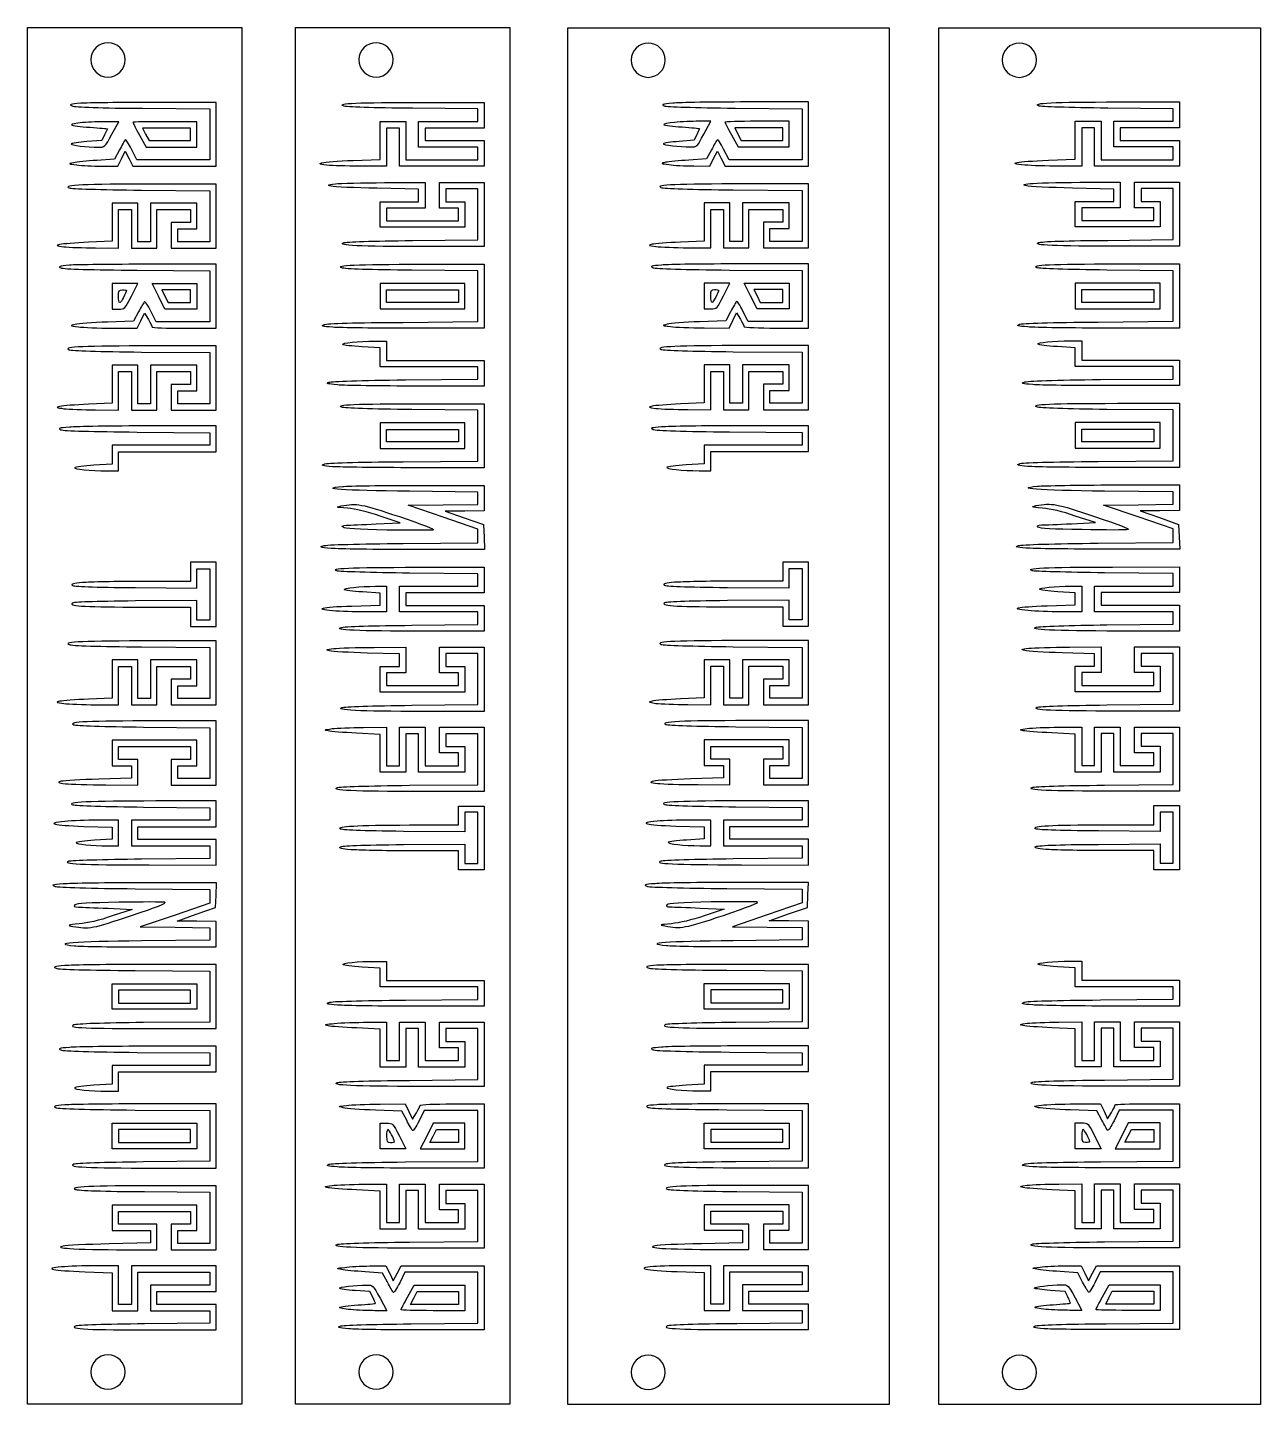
# Model space of a CAD drawing. Extents: x 15 to 130, y -143 to -15.
import ezdxf

# ---------------------------------------------------------------- set-up
doc = ezdxf.new("R2010")
doc.units = 0
doc.layers.add('LAYER_1', color=7, linetype='CONTINUOUS')

# ---------------------------------------------------------------- blocks, each defined once
blk = doc.blocks.new('BLOCK_2')
at = {"layer": 'LAYER_1', "color": 7}
blk.add_lwpolyline([(14.85, -14.83), (34.85, -14.83), (34.85, -143.33), (14.85, -143.33), (14.85, -14.83)], dxfattribs=at)
at = {"layer": 'LAYER_1', "color": 250}
for points in [[(28.12, -25.39), (30.07, -25.39), (30.07, -24.21), (25.58, -24.21), (25.87, -24.8), (26.19, -25.39), (28.12, -25.39), (28.12, -25.39)], [(28.56, -38.71), (30.66, -38.71), (30.66, -41.12), (27.67, -41.12), (27.08, -39.91), (26.47, -38.71), (28.56, -38.71), (28.56, -38.71)], [(29.03, -40.51), (30.07, -40.51), (30.07, -39.32), (27.38, -39.32), (27.67, -39.91), (27.99, -40.51), (29.03, -40.51), (29.03, -40.51)], [(26.7, -104.09), (30.66, -104.09), (30.66, -106.48), (22.74, -106.48), (22.74, -104.09), (26.7, -104.09), (26.7, -104.09)], [(26.7, -105.89), (30.07, -105.89), (30.07, -104.68), (23.33, -104.68), (23.33, -105.89), (26.7, -105.89), (26.7, -105.89)], [(26.7, -117.11), (30.66, -117.11), (30.66, -119.5), (22.74, -119.5), (22.74, -117.11), (26.7, -117.11), (26.7, -117.11)], [(26.7, -118.91), (30.07, -118.91), (30.07, -117.7), (23.33, -117.7), (23.33, -118.91), (26.7, -118.91), (26.7, -118.91)]]:
    blk.add_lwpolyline(points, dxfattribs=at)
at = {"layer": 'LAYER_1', "color": 7}
for points in [[(23.95, -17.84), (23.95, -18.73), (23.23, -19.45), (22.36, -19.45), (21.47, -19.45), (20.75, -18.73), (20.75, -17.84), (20.75, -16.95), (21.47, -16.25), (22.36, -16.25), (23.23, -16.25), (23.95, -16.95), (23.95, -17.84), (23.95, -17.84), (23.95, -17.84), (23.95, -17.84)], [(23.95, -140.33), (23.95, -141.22), (23.23, -141.94), (22.36, -141.94), (21.47, -141.94), (20.75, -141.22), (20.75, -140.33), (20.75, -139.46), (21.47, -138.74), (22.36, -138.74), (23.23, -138.74), (23.95, -139.46), (23.95, -140.33), (23.95, -140.33), (23.95, -140.33), (23.95, -140.33)]]:
    blk.add_open_spline(points, degree=3, knots=[0, 0, 0, 0, 1, 1, 1, 2, 2, 2, 3, 3, 3, 4, 4, 4, 5, 5, 5, 5], dxfattribs=at)
at = {"layer": 'LAYER_1', "color": 250}
for points, knots in [([(19.82, -21.9), (20.46, -21.86), (23.57, -21.82), (26.72, -21.82), (26.72, -21.82), (32.46, -21.82), (32.46, -21.82), (32.46, -21.82), (32.46, -27.78), (32.46, -27.78), (32.46, -27.78), (24.69, -27.78), (24.69, -27.78), (24.69, -27.78), (24.33, -27.09), (24.33, -27.09), (24.33, -27.09), (23.97, -26.37), (23.97, -26.37), (23.97, -26.37), (23.63, -27.09), (23.63, -27.09), (23.63, -27.09), (23.27, -27.78), (23.27, -27.78), (23.27, -27.78), (21.77, -27.78), (21.77, -27.78), (20.94, -27.76), (19.91, -27.72), (19.44, -27.66), (18.64, -27.55), (18.64, -27.55), (19.14, -27.45), (19.44, -27.38), (20.41, -27.3), (21.32, -27.23), (21.32, -27.23), (22.95, -27.13), (22.95, -27.13), (22.95, -27.13), (23.42, -26.26), (23.42, -26.26), (23.67, -25.8), (23.91, -25.37), (23.97, -25.31), (24.03, -25.27), (24.29, -25.67), (24.56, -26.2), (24.56, -26.2), (25.05, -27.19), (25.05, -27.19), (25.05, -27.19), (31.86, -27.19), (31.86, -27.19), (31.86, -27.19), (31.86, -22.43), (31.86, -22.43), (31.86, -22.43), (25.62, -22.37), (25.62, -22.37), (21.83, -22.35), (19.23, -22.26), (19.02, -22.15), (18.7, -22.03), (18.83, -21.99), (19.82, -21.9), (19.82, -21.9), (19.82, -21.9), (19.82, -21.9), (19.82, -21.9), (19.82, -21.9), (19.82, -21.9)], [0, 0, 0, 0, 1, 1, 1, 2, 2, 2, 3, 3, 3, 4, 4, 4, 5, 5, 5, 6, 6, 6, 7, 7, 7, 8, 8, 8, 9, 9, 9, 10, 10, 10, 11, 11, 11, 12, 12, 12, 13, 13, 13, 14, 14, 14, 15, 15, 15, 16, 16, 16, 17, 17, 17, 18, 18, 18, 19, 19, 19, 20, 20, 20, 21, 21, 21, 22, 22, 22, 23, 23, 23, 24, 24, 24, 24]), ([(19.99, -23.7), (20.63, -23.66), (21.64, -23.62), (22.26, -23.62), (22.26, -23.62), (23.36, -23.62), (23.36, -23.62), (23.36, -23.62), (22.72, -24.8), (22.72, -24.8), (22.06, -25.99), (22.06, -26.01), (21.47, -26.01), (20.41, -25.99), (18.85, -25.82), (18.93, -25.69), (18.95, -25.63), (19.63, -25.54), (20.39, -25.48), (20.39, -25.48), (21.79, -25.37), (21.79, -25.37), (21.79, -25.37), (22.04, -24.86), (22.04, -24.86), (22.17, -24.57), (22.3, -24.31), (22.3, -24.29), (22.3, -24.27), (21.56, -24.21), (20.69, -24.14), (19.8, -24.08), (19.02, -24), (18.95, -23.91), (18.89, -23.85), (19.36, -23.76), (19.99, -23.7), (19.99, -23.7), (19.99, -23.7), (19.99, -23.7), (19.99, -23.7), (19.99, -23.7), (19.99, -23.7)], [0, 0, 0, 0, 1, 1, 1, 2, 2, 2, 3, 3, 3, 4, 4, 4, 5, 5, 5, 6, 6, 6, 7, 7, 7, 8, 8, 8, 9, 9, 9, 10, 10, 10, 11, 11, 11, 12, 12, 12, 13, 13, 13, 14, 14, 14, 14]), ([(27.67, -23.62), (27.67, -23.62), (30.66, -23.62), (30.66, -23.62), (30.66, -23.62), (30.66, -26.01), (30.66, -26.01), (30.66, -26.01), (25.92, -26.01), (25.92, -26.01), (25.92, -26.01), (25.3, -24.89), (25.3, -24.89), (24.96, -24.27), (24.69, -23.74), (24.69, -23.68), (24.69, -23.64), (26.02, -23.62), (27.67, -23.62), (27.67, -23.62), (27.67, -23.62), (27.67, -23.62)], [0, 0, 0, 0, 1, 1, 1, 2, 2, 2, 3, 3, 3, 4, 4, 4, 5, 5, 5, 6, 6, 6, 7, 7, 7, 7]), ([(17.87, -35.09), (18.13, -35.02), (19.31, -34.94), (20.54, -34.88), (20.54, -34.88), (22.74, -34.77), (22.74, -34.77), (22.74, -34.77), (22.74, -31.24), (22.74, -31.24), (22.74, -31.24), (25.13, -31.24), (25.13, -31.24), (25.13, -31.24), (25.13, -34.83), (25.13, -34.83), (25.13, -34.83), (26.32, -34.83), (26.32, -34.83), (26.32, -34.83), (26.32, -31.24), (26.32, -31.24), (26.32, -31.24), (30.66, -31.24), (30.66, -31.24), (30.66, -31.24), (30.66, -33.63), (30.66, -33.63), (30.66, -33.63), (28.88, -33.63), (28.88, -33.63), (28.88, -33.63), (28.88, -34.83), (28.88, -34.83), (28.88, -34.83), (31.86, -34.83), (31.86, -34.83), (31.86, -34.83), (31.86, -30.07), (31.86, -30.07), (31.86, -30.07), (25.47, -30.01), (25.47, -30.01), (21.58, -29.97), (18.93, -29.88), (18.72, -29.8), (18.11, -29.54), (20.16, -29.44), (26.57, -29.44), (26.57, -29.44), (32.46, -29.44), (32.46, -29.44), (32.46, -29.44), (32.46, -35.43), (32.46, -35.43), (32.46, -35.43), (28.27, -35.43), (28.27, -35.43), (28.27, -35.43), (28.27, -33.03), (28.27, -33.03), (28.27, -33.03), (30.07, -33.03), (30.07, -33.03), (30.07, -33.03), (30.07, -31.83), (30.07, -31.83), (30.07, -31.83), (26.93, -31.83), (26.93, -31.83), (26.93, -31.83), (26.93, -35.43), (26.93, -35.43), (26.93, -35.43), (24.54, -35.43), (24.54, -35.43), (24.54, -35.43), (24.54, -31.83), (24.54, -31.83), (24.54, -31.83), (23.33, -31.83), (23.33, -31.83), (23.33, -31.83), (23.33, -35.43), (23.33, -35.43), (23.33, -35.43), (21.2, -35.4), (21.2, -35.4), (20.03, -35.4), (18.7, -35.34), (18.25, -35.3), (17.51, -35.19), (17.47, -35.17), (17.87, -35.09), (17.87, -35.09), (17.87, -35.09), (17.87, -35.09)], [0, 0, 0, 0, 1, 1, 1, 2, 2, 2, 3, 3, 3, 4, 4, 4, 5, 5, 5, 6, 6, 6, 7, 7, 7, 8, 8, 8, 9, 9, 9, 10, 10, 10, 11, 11, 11, 12, 12, 12, 13, 13, 13, 14, 14, 14, 15, 15, 15, 16, 16, 16, 17, 17, 17, 18, 18, 18, 19, 19, 19, 20, 20, 20, 21, 21, 21, 22, 22, 22, 23, 23, 23, 24, 24, 24, 25, 25, 25, 26, 26, 26, 27, 27, 27, 28, 28, 28, 29, 29, 29, 30, 30, 30, 31, 31, 31, 32, 32, 32, 32]), ([(18.76, -37.01), (19.42, -36.97), (22.76, -36.93), (26.19, -36.93), (26.19, -36.93), (32.46, -36.93), (32.46, -36.93), (32.46, -36.93), (32.46, -42.9), (32.46, -42.9), (32.46, -42.9), (29.47, -42.9), (29.47, -42.9), (27.82, -42.9), (26.49, -42.86), (26.49, -42.79), (26.49, -42.73), (26.32, -42.41), (26.13, -42.09), (26.13, -42.09), (25.77, -41.5), (25.77, -41.5), (25.77, -41.5), (25.41, -42.2), (25.41, -42.2), (25.41, -42.2), (25.07, -42.9), (25.07, -42.9), (25.07, -42.9), (22.74, -42.9), (22.74, -42.9), (21.47, -42.88), (20.05, -42.83), (19.59, -42.77), (18.78, -42.67), (18.78, -42.67), (19.29, -42.54), (19.59, -42.47), (20.92, -42.37), (22.3, -42.33), (22.3, -42.33), (24.75, -42.24), (24.75, -42.24), (24.75, -42.24), (25.22, -41.37), (25.22, -41.37), (25.45, -40.91), (25.71, -40.48), (25.77, -40.42), (25.81, -40.38), (26.09, -40.78), (26.36, -41.31), (26.36, -41.31), (26.85, -42.31), (26.85, -42.31), (26.85, -42.31), (31.86, -42.31), (31.86, -42.31), (31.86, -42.31), (31.86, -37.54), (31.86, -37.54), (31.86, -37.54), (25.09, -37.48), (25.09, -37.48), (20.92, -37.46), (18.19, -37.37), (17.96, -37.27), (17.66, -37.14), (17.79, -37.1), (18.76, -37.01), (18.76, -37.01), (18.76, -37.01), (18.76, -37.01), (18.76, -37.01), (18.76, -37.01), (18.76, -37.01)], [0, 0, 0, 0, 1, 1, 1, 2, 2, 2, 3, 3, 3, 4, 4, 4, 5, 5, 5, 6, 6, 6, 7, 7, 7, 8, 8, 8, 9, 9, 9, 10, 10, 10, 11, 11, 11, 12, 12, 12, 13, 13, 13, 14, 14, 14, 15, 15, 15, 16, 16, 16, 17, 17, 17, 18, 18, 18, 19, 19, 19, 20, 20, 20, 21, 21, 21, 22, 22, 22, 23, 23, 23, 24, 24, 24, 25, 25, 25, 25]), ([(23.93, -38.71), (23.93, -38.71), (25.13, -38.71), (25.13, -38.71), (25.13, -38.71), (24.54, -39.91), (24.54, -39.91), (23.93, -41.1), (23.93, -41.12), (23.33, -41.12), (23.33, -41.12), (22.74, -41.12), (22.74, -41.12), (22.74, -41.12), (22.74, -38.71), (22.74, -38.71), (22.74, -38.71), (23.93, -38.71), (23.93, -38.71), (23.93, -38.71), (23.93, -38.71), (23.93, -38.71)], [0, 0, 0, 0, 1, 1, 1, 2, 2, 2, 3, 3, 3, 4, 4, 4, 5, 5, 5, 6, 6, 6, 7, 7, 7, 7]), ([(23.46, -40.51), (23.57, -40.51), (24.08, -39.57), (24.08, -39.38), (24.08, -39.34), (23.93, -39.32), (23.72, -39.32), (23.38, -39.32), (23.33, -39.38), (23.33, -39.91), (23.33, -40.25), (23.4, -40.51), (23.46, -40.51), (23.46, -40.51), (23.46, -40.51), (23.46, -40.51)], [0, 0, 0, 0, 1, 1, 1, 2, 2, 2, 3, 3, 3, 4, 4, 4, 5, 5, 5, 5]), ([(17.87, -50.2), (18.13, -50.14), (19.31, -50.05), (20.54, -49.99), (20.54, -49.99), (22.74, -49.88), (22.74, -49.88), (22.74, -49.88), (22.74, -46.35), (22.74, -46.35), (22.74, -46.35), (25.13, -46.35), (25.13, -46.35), (25.13, -46.35), (25.13, -49.95), (25.13, -49.95), (25.13, -49.95), (26.32, -49.95), (26.32, -49.95), (26.32, -49.95), (26.32, -46.35), (26.32, -46.35), (26.32, -46.35), (30.66, -46.35), (30.66, -46.35), (30.66, -46.35), (30.66, -48.74), (30.66, -48.74), (30.66, -48.74), (28.88, -48.74), (28.88, -48.74), (28.88, -48.74), (28.88, -49.95), (28.88, -49.95), (28.88, -49.95), (31.86, -49.95), (31.86, -49.95), (31.86, -49.95), (31.86, -45.18), (31.86, -45.18), (31.86, -45.18), (25.47, -45.12), (25.47, -45.12), (21.58, -45.08), (18.93, -44.99), (18.72, -44.91), (18.11, -44.63), (20.16, -44.55), (26.57, -44.55), (26.57, -44.55), (32.46, -44.55), (32.46, -44.55), (32.46, -44.55), (32.46, -50.54), (32.46, -50.54), (32.46, -50.54), (28.27, -50.54), (28.27, -50.54), (28.27, -50.54), (28.27, -48.15), (28.27, -48.15), (28.27, -48.15), (30.07, -48.15), (30.07, -48.15), (30.07, -48.15), (30.07, -46.94), (30.07, -46.94), (30.07, -46.94), (26.93, -46.94), (26.93, -46.94), (26.93, -46.94), (26.93, -50.54), (26.93, -50.54), (26.93, -50.54), (24.54, -50.54), (24.54, -50.54), (24.54, -50.54), (24.54, -46.94), (24.54, -46.94), (24.54, -46.94), (23.33, -46.94), (23.33, -46.94), (23.33, -46.94), (23.33, -50.54), (23.33, -50.54), (23.33, -50.54), (21.2, -50.52), (21.2, -50.52), (20.03, -50.52), (18.7, -50.45), (18.25, -50.41), (17.51, -50.31), (17.47, -50.29), (17.87, -50.2), (17.87, -50.2), (17.87, -50.2), (17.87, -50.2), (17.87, -50.2), (17.87, -50.2), (17.87, -50.2)], [0, 0, 0, 0, 1, 1, 1, 2, 2, 2, 3, 3, 3, 4, 4, 4, 5, 5, 5, 6, 6, 6, 7, 7, 7, 8, 8, 8, 9, 9, 9, 10, 10, 10, 11, 11, 11, 12, 12, 12, 13, 13, 13, 14, 14, 14, 15, 15, 15, 16, 16, 16, 17, 17, 17, 18, 18, 18, 19, 19, 19, 20, 20, 20, 21, 21, 21, 22, 22, 22, 23, 23, 23, 24, 24, 24, 25, 25, 25, 26, 26, 26, 27, 27, 27, 28, 28, 28, 29, 29, 29, 30, 30, 30, 31, 31, 31, 32, 32, 32, 33, 33, 33, 33]), ([(18.76, -52.13), (19.42, -52.08), (22.76, -52.02), (26.19, -52.02), (26.19, -52.02), (32.46, -52.02), (32.46, -52.02), (32.46, -52.02), (32.46, -54.43), (32.46, -54.43), (32.46, -54.43), (23.33, -54.43), (23.33, -54.43), (23.33, -54.43), (23.33, -56.21), (23.33, -56.21), (23.33, -56.21), (22.26, -56.21), (22.26, -56.21), (20.73, -56.21), (19.1, -56.04), (19.25, -55.92), (19.31, -55.85), (20.14, -55.75), (21.05, -55.68), (21.05, -55.68), (22.74, -55.58), (22.74, -55.58), (22.74, -55.58), (22.74, -53.82), (22.74, -53.82), (22.74, -53.82), (31.86, -53.82), (31.86, -53.82), (31.86, -53.82), (31.86, -52.66), (31.86, -52.66), (31.86, -52.66), (25.09, -52.59), (25.09, -52.59), (20.92, -52.55), (18.19, -52.49), (17.96, -52.38), (17.66, -52.25), (17.79, -52.21), (18.76, -52.13), (18.76, -52.13), (18.76, -52.13), (18.76, -52.13), (18.76, -52.13), (18.76, -52.13), (18.76, -52.13)], [0, 0, 0, 0, 1, 1, 1, 2, 2, 2, 3, 3, 3, 4, 4, 4, 5, 5, 5, 6, 6, 6, 7, 7, 7, 8, 8, 8, 9, 9, 9, 10, 10, 10, 11, 11, 11, 12, 12, 12, 13, 13, 13, 14, 14, 14, 15, 15, 15, 16, 16, 16, 17, 17, 17, 17]), ([(19.99, -66.65), (20.63, -66.58), (23.14, -66.54), (25.6, -66.54), (25.6, -66.54), (30.07, -66.54), (30.07, -66.54), (30.07, -66.54), (30.07, -64.74), (30.07, -64.74), (30.07, -64.74), (32.46, -64.74), (32.46, -64.74), (32.46, -64.74), (32.46, -70.73), (32.46, -70.73), (32.46, -70.73), (30.07, -70.73), (30.07, -70.73), (30.07, -70.73), (30.07, -68.93), (30.07, -68.93), (30.07, -68.93), (25.47, -68.93), (25.47, -68.93), (20.41, -68.93), (18.74, -68.85), (19, -68.57), (19.1, -68.47), (20.99, -68.4), (24.92, -68.36), (24.92, -68.36), (30.66, -68.32), (30.66, -68.32), (30.66, -68.32), (30.66, -70.14), (30.66, -70.14), (30.66, -70.14), (31.86, -70.14), (31.86, -70.14), (31.86, -70.14), (31.86, -65.36), (31.86, -65.36), (31.86, -65.36), (30.66, -65.36), (30.66, -65.36), (30.66, -65.36), (30.66, -67.18), (30.66, -67.18), (30.66, -67.18), (24.92, -67.11), (24.92, -67.11), (21.01, -67.09), (19.1, -67.01), (19, -66.9), (18.89, -66.77), (19.14, -66.71), (19.99, -66.65), (19.99, -66.65), (19.99, -66.65), (19.99, -66.65), (19.99, -66.65), (19.99, -66.65), (19.99, -66.65)], [0, 0, 0, 0, 1, 1, 1, 2, 2, 2, 3, 3, 3, 4, 4, 4, 5, 5, 5, 6, 6, 6, 7, 7, 7, 8, 8, 8, 9, 9, 9, 10, 10, 10, 11, 11, 11, 12, 12, 12, 13, 13, 13, 14, 14, 14, 15, 15, 15, 16, 16, 16, 17, 17, 17, 18, 18, 18, 19, 19, 19, 20, 20, 20, 21, 21, 21, 21]), ([(17.87, -77.72), (18.13, -77.67), (19.31, -77.57), (20.54, -77.53), (20.54, -77.53), (22.74, -77.42), (22.74, -77.42), (22.74, -77.42), (22.74, -73.86), (22.74, -73.86), (22.74, -73.86), (25.13, -73.86), (25.13, -73.86), (25.13, -73.86), (25.13, -77.46), (25.13, -77.46), (25.13, -77.46), (26.32, -77.46), (26.32, -77.46), (26.32, -77.46), (26.32, -73.86), (26.32, -73.86), (26.32, -73.86), (30.66, -73.86), (30.66, -73.86), (30.66, -73.86), (30.66, -76.28), (30.66, -76.28), (30.66, -76.28), (28.88, -76.28), (28.88, -76.28), (28.88, -76.28), (28.88, -77.46), (28.88, -77.46), (28.88, -77.46), (31.86, -77.46), (31.86, -77.46), (31.86, -77.46), (31.86, -72.7), (31.86, -72.7), (31.86, -72.7), (25.47, -72.64), (25.47, -72.64), (21.58, -72.62), (18.93, -72.53), (18.72, -72.43), (18.11, -72.17), (20.16, -72.09), (26.57, -72.09), (26.57, -72.09), (32.46, -72.09), (32.46, -72.09), (32.46, -72.09), (32.46, -78.06), (32.46, -78.06), (32.46, -78.06), (28.27, -78.06), (28.27, -78.06), (28.27, -78.06), (28.27, -75.66), (28.27, -75.66), (28.27, -75.66), (30.07, -75.66), (30.07, -75.66), (30.07, -75.66), (30.07, -74.48), (30.07, -74.48), (30.07, -74.48), (26.93, -74.48), (26.93, -74.48), (26.93, -74.48), (26.93, -78.06), (26.93, -78.06), (26.93, -78.06), (24.54, -78.06), (24.54, -78.06), (24.54, -78.06), (24.54, -74.48), (24.54, -74.48), (24.54, -74.48), (23.33, -74.48), (23.33, -74.48), (23.33, -74.48), (23.33, -78.06), (23.33, -78.06), (23.33, -78.06), (21.2, -78.06), (21.2, -78.06), (20.03, -78.03), (18.7, -77.99), (18.25, -77.93), (17.51, -77.84), (17.47, -77.82), (17.87, -77.72), (17.87, -77.72), (17.87, -77.72), (17.87, -77.72), (17.87, -77.72), (17.87, -77.72), (17.87, -77.72)], [0, 0, 0, 0, 1, 1, 1, 2, 2, 2, 3, 3, 3, 4, 4, 4, 5, 5, 5, 6, 6, 6, 7, 7, 7, 8, 8, 8, 9, 9, 9, 10, 10, 10, 11, 11, 11, 12, 12, 12, 13, 13, 13, 14, 14, 14, 15, 15, 15, 16, 16, 16, 17, 17, 17, 18, 18, 18, 19, 19, 19, 20, 20, 20, 21, 21, 21, 22, 22, 22, 23, 23, 23, 24, 24, 24, 25, 25, 25, 26, 26, 26, 27, 27, 27, 28, 28, 28, 29, 29, 29, 30, 30, 30, 31, 31, 31, 32, 32, 32, 33, 33, 33, 33]), ([(18.02, -85.19), (18.28, -85.15), (19.84, -85.04), (21.51, -85), (21.51, -85), (24.54, -84.89), (24.54, -84.89), (24.54, -84.89), (24.54, -83.75), (24.54, -83.75), (24.54, -83.75), (22.74, -83.75), (22.74, -83.75), (22.74, -83.75), (22.74, -81.36), (22.74, -81.36), (22.74, -81.36), (30.66, -81.36), (30.66, -81.36), (30.66, -81.36), (30.66, -83.75), (30.66, -83.75), (30.66, -83.75), (28.88, -83.75), (28.88, -83.75), (28.88, -83.75), (28.88, -84.94), (28.88, -84.94), (28.88, -84.94), (31.86, -84.94), (31.86, -84.94), (31.86, -84.94), (31.86, -80.19), (31.86, -80.19), (31.86, -80.19), (25.68, -80.13), (25.68, -80.13), (21.98, -80.09), (19.38, -80), (19.16, -79.92), (18.55, -79.64), (20.6, -79.56), (26.81, -79.56), (26.81, -79.56), (32.46, -79.56), (32.46, -79.56), (32.46, -79.56), (32.46, -85.55), (32.46, -85.55), (32.46, -85.55), (28.27, -85.55), (28.27, -85.55), (28.27, -85.55), (28.27, -83.16), (28.27, -83.16), (28.27, -83.16), (30.07, -83.16), (30.07, -83.16), (30.07, -83.16), (30.07, -81.95), (30.07, -81.95), (30.07, -81.95), (23.33, -81.95), (23.33, -81.95), (23.33, -81.95), (23.33, -83.16), (23.33, -83.16), (23.33, -83.16), (25.13, -83.16), (25.13, -83.16), (25.13, -83.16), (25.13, -85.55), (25.13, -85.55), (25.13, -85.55), (22.17, -85.53), (22.17, -85.53), (20.56, -85.53), (18.85, -85.46), (18.4, -85.42), (17.66, -85.32), (17.62, -85.29), (18.02, -85.19), (18.02, -85.19), (18.02, -85.19), (18.02, -85.19), (18.02, -85.19), (18.02, -85.19), (18.02, -85.19)], [0, 0, 0, 0, 1, 1, 1, 2, 2, 2, 3, 3, 3, 4, 4, 4, 5, 5, 5, 6, 6, 6, 7, 7, 7, 8, 8, 8, 9, 9, 9, 10, 10, 10, 11, 11, 11, 12, 12, 12, 13, 13, 13, 14, 14, 14, 15, 15, 15, 16, 16, 16, 17, 17, 17, 18, 18, 18, 19, 19, 19, 20, 20, 20, 21, 21, 21, 22, 22, 22, 23, 23, 23, 24, 24, 24, 25, 25, 25, 26, 26, 26, 27, 27, 27, 28, 28, 28, 29, 29, 29, 29]), ([(18.7, -92.66), (18.91, -92.6), (21.96, -92.51), (25.47, -92.47), (25.47, -92.47), (31.86, -92.39), (31.86, -92.39), (31.86, -92.39), (31.86, -91.22), (31.86, -91.22), (31.86, -91.22), (24.54, -91.22), (24.54, -91.22), (24.54, -91.22), (24.54, -88.83), (24.54, -88.83), (24.54, -88.83), (31.86, -88.83), (31.86, -88.83), (31.86, -88.83), (31.86, -87.67), (31.86, -87.67), (31.86, -87.67), (25.68, -87.6), (25.68, -87.6), (22.28, -87.56), (19.31, -87.47), (19.08, -87.39), (18.32, -87.14), (20.58, -87.05), (26.81, -87.03), (26.81, -87.03), (32.46, -87.03), (32.46, -87.03), (32.46, -87.03), (32.46, -89.44), (32.46, -89.44), (32.46, -89.44), (25.13, -89.44), (25.13, -89.44), (25.13, -89.44), (25.13, -90.63), (25.13, -90.63), (25.13, -90.63), (32.46, -90.63), (32.46, -90.63), (32.46, -90.63), (32.46, -93.02), (32.46, -93.02), (32.46, -93.02), (26.21, -93), (26.21, -93), (19.8, -93), (17.98, -92.91), (18.7, -92.66), (18.7, -92.66), (18.7, -92.66), (18.7, -92.66), (18.7, -92.66), (18.7, -92.66), (18.7, -92.66)], [0, 0, 0, 0, 1, 1, 1, 2, 2, 2, 3, 3, 3, 4, 4, 4, 5, 5, 5, 6, 6, 6, 7, 7, 7, 8, 8, 8, 9, 9, 9, 10, 10, 10, 11, 11, 11, 12, 12, 12, 13, 13, 13, 14, 14, 14, 15, 15, 15, 16, 16, 16, 17, 17, 17, 18, 18, 18, 19, 19, 19, 20, 20, 20, 20]), ([(18.34, -88.94), (18.97, -88.87), (20.35, -88.83), (21.41, -88.83), (21.41, -88.83), (23.33, -88.83), (23.33, -88.83), (23.33, -88.83), (23.33, -91.22), (23.33, -91.22), (23.33, -91.22), (22.32, -91.22), (22.32, -91.22), (20.9, -91.22), (19.29, -91.05), (19.38, -90.92), (19.42, -90.86), (20.18, -90.76), (21.09, -90.69), (21.09, -90.69), (22.74, -90.59), (22.74, -90.59), (22.74, -90.59), (22.74, -89.49), (22.74, -89.49), (22.74, -89.49), (20.1, -89.4), (20.1, -89.4), (17.24, -89.3), (16.46, -89.08), (18.34, -88.94), (18.34, -88.94), (18.34, -88.94), (18.34, -88.94)], [0, 0, 0, 0, 1, 1, 1, 2, 2, 2, 3, 3, 3, 4, 4, 4, 5, 5, 5, 6, 6, 6, 7, 7, 7, 8, 8, 8, 9, 9, 9, 10, 10, 10, 11, 11, 11, 11]), ([(18.17, -94.78), (18.8, -94.71), (22.3, -94.67), (25.92, -94.67), (25.92, -94.67), (32.48, -94.67), (32.48, -94.67), (32.48, -94.67), (32.44, -95.84), (32.44, -95.84), (32.44, -95.84), (32.39, -96.98), (32.39, -96.98), (32.39, -96.98), (30.59, -97.61), (30.59, -97.61), (30.59, -97.61), (28.8, -98.25), (28.8, -98.25), (28.8, -98.25), (30.64, -98.25), (30.64, -98.25), (30.64, -98.25), (32.46, -98.27), (32.46, -98.27), (32.46, -98.27), (32.46, -100.66), (32.46, -100.66), (32.46, -100.66), (26.36, -100.66), (26.36, -100.66), (23.02, -100.66), (19.8, -100.6), (19.23, -100.56), (16.88, -100.32), (19.21, -100.15), (25.47, -100.09), (25.47, -100.09), (31.86, -100.03), (31.86, -100.03), (31.86, -100.03), (31.86, -98.86), (31.86, -98.86), (31.86, -98.86), (28.63, -98.82), (28.63, -98.82), (28.63, -98.82), (25.37, -98.78), (25.37, -98.78), (25.37, -98.78), (28.63, -97.68), (28.63, -97.68), (28.63, -97.68), (31.86, -96.58), (31.86, -96.58), (31.86, -96.58), (31.86, -95.29), (31.86, -95.29), (31.86, -95.29), (24.88, -95.22), (24.88, -95.22), (20.84, -95.2), (17.68, -95.09), (17.43, -95.01), (17.03, -94.88), (17.11, -94.86), (18.17, -94.78), (18.17, -94.78), (18.17, -94.78), (18.17, -94.78), (18.17, -94.78), (18.17, -94.78), (18.17, -94.78)], [0, 0, 0, 0, 1, 1, 1, 2, 2, 2, 3, 3, 3, 4, 4, 4, 5, 5, 5, 6, 6, 6, 7, 7, 7, 8, 8, 8, 9, 9, 9, 10, 10, 10, 11, 11, 11, 12, 12, 12, 13, 13, 13, 14, 14, 14, 15, 15, 15, 16, 16, 16, 17, 17, 17, 18, 18, 18, 19, 19, 19, 20, 20, 20, 21, 21, 21, 22, 22, 22, 23, 23, 23, 24, 24, 24, 24]), ([(19.67, -98.5), (20.43, -98.44), (21.54, -98.19), (22.74, -97.76), (22.74, -97.76), (24.6, -97.15), (24.6, -97.15), (24.6, -97.15), (22.36, -97.04), (22.36, -97.04), (21.13, -97), (19.88, -96.94), (19.61, -96.94), (19.21, -96.92), (19.12, -96.87), (19.27, -96.73), (19.4, -96.6), (20.6, -96.53), (23.38, -96.49), (25.54, -96.45), (27.46, -96.45), (27.67, -96.49), (27.93, -96.53), (26.85, -96.96), (24.54, -97.72), (20.92, -98.95), (20.58, -99.01), (19.08, -98.74), (18.53, -98.63), (18.57, -98.61), (19.67, -98.5), (19.67, -98.5), (19.67, -98.5), (19.67, -98.5), (19.67, -98.5), (19.67, -98.5), (19.67, -98.5)], [0, 0, 0, 0, 1, 1, 1, 2, 2, 2, 3, 3, 3, 4, 4, 4, 5, 5, 5, 6, 6, 6, 7, 7, 7, 8, 8, 8, 9, 9, 9, 10, 10, 10, 11, 11, 11, 12, 12, 12, 12]), ([(18.32, -102.4), (18.97, -102.33), (22.4, -102.29), (25.98, -102.29), (25.98, -102.29), (32.46, -102.29), (32.46, -102.29), (32.46, -102.29), (32.46, -108.28), (32.46, -108.28), (32.46, -108.28), (26.66, -108.28), (26.66, -108.28), (20.39, -108.28), (18.53, -108.2), (19.16, -107.94), (19.38, -107.84), (21.96, -107.75), (25.68, -107.71), (25.68, -107.71), (31.86, -107.67), (31.86, -107.67), (31.86, -107.67), (31.86, -102.93), (31.86, -102.93), (31.86, -102.93), (24.88, -102.86), (24.88, -102.86), (20.52, -102.82), (17.75, -102.76), (17.51, -102.65), (17.2, -102.52), (17.32, -102.48), (18.32, -102.4), (18.32, -102.4), (18.32, -102.4), (18.32, -102.4), (18.32, -102.4), (18.32, -102.4), (18.32, -102.4)], [0, 0, 0, 0, 1, 1, 1, 2, 2, 2, 3, 3, 3, 4, 4, 4, 5, 5, 5, 6, 6, 6, 7, 7, 7, 8, 8, 8, 9, 9, 9, 10, 10, 10, 11, 11, 11, 12, 12, 12, 13, 13, 13, 13]), ([(18.76, -110.04), (19.42, -109.97), (22.76, -109.93), (26.19, -109.93), (26.19, -109.93), (32.46, -109.93), (32.46, -109.93), (32.46, -109.93), (32.46, -112.32), (32.46, -112.32), (32.46, -112.32), (23.33, -112.32), (23.33, -112.32), (23.33, -112.32), (23.33, -114.12), (23.33, -114.12), (23.33, -114.12), (22.26, -114.12), (22.26, -114.12), (20.73, -114.12), (19.1, -113.95), (19.25, -113.81), (19.31, -113.74), (20.14, -113.64), (21.05, -113.57), (21.05, -113.57), (22.74, -113.47), (22.74, -113.47), (22.74, -113.47), (22.74, -111.73), (22.74, -111.73), (22.74, -111.73), (31.86, -111.73), (31.86, -111.73), (31.86, -111.73), (31.86, -110.55), (31.86, -110.55), (31.86, -110.55), (25.09, -110.5), (25.09, -110.5), (20.92, -110.46), (18.19, -110.38), (17.96, -110.27), (17.66, -110.14), (17.79, -110.1), (18.76, -110.04), (18.76, -110.04), (18.76, -110.04), (18.76, -110.04), (18.76, -110.04), (18.76, -110.04), (18.76, -110.04)], [0, 0, 0, 0, 1, 1, 1, 2, 2, 2, 3, 3, 3, 4, 4, 4, 5, 5, 5, 6, 6, 6, 7, 7, 7, 8, 8, 8, 9, 9, 9, 10, 10, 10, 11, 11, 11, 12, 12, 12, 13, 13, 13, 14, 14, 14, 15, 15, 15, 16, 16, 16, 17, 17, 17, 17]), ([(18.32, -115.41), (18.97, -115.35), (22.4, -115.31), (25.98, -115.31), (25.98, -115.31), (32.46, -115.31), (32.46, -115.31), (32.46, -115.31), (32.46, -121.3), (32.46, -121.3), (32.46, -121.3), (26.66, -121.3), (26.66, -121.3), (20.39, -121.3), (18.53, -121.21), (19.16, -120.94), (19.38, -120.86), (21.96, -120.77), (25.68, -120.73), (25.68, -120.73), (31.86, -120.66), (31.86, -120.66), (31.86, -120.66), (31.86, -115.94), (31.86, -115.94), (31.86, -115.94), (24.88, -115.88), (24.88, -115.88), (20.52, -115.84), (17.75, -115.75), (17.51, -115.67), (17.2, -115.54), (17.32, -115.5), (18.32, -115.41), (18.32, -115.41), (18.32, -115.41), (18.32, -115.41), (18.32, -115.41), (18.32, -115.41), (18.32, -115.41)], [0, 0, 0, 0, 1, 1, 1, 2, 2, 2, 3, 3, 3, 4, 4, 4, 5, 5, 5, 6, 6, 6, 7, 7, 7, 8, 8, 8, 9, 9, 9, 10, 10, 10, 11, 11, 11, 12, 12, 12, 13, 13, 13, 13]), ([(18.17, -128.58), (18.42, -128.52), (20.35, -128.43), (22.47, -128.37), (22.47, -128.37), (26.32, -128.28), (26.32, -128.28), (26.32, -128.28), (26.32, -127.14), (26.32, -127.14), (26.32, -127.14), (22.74, -127.14), (22.74, -127.14), (22.74, -127.14), (22.74, -124.75), (22.74, -124.75), (22.74, -124.75), (30.66, -124.75), (30.66, -124.75), (30.66, -124.75), (30.66, -127.14), (30.66, -127.14), (30.66, -127.14), (28.88, -127.14), (28.88, -127.14), (28.88, -127.14), (28.88, -128.33), (28.88, -128.33), (28.88, -128.33), (31.86, -128.33), (31.86, -128.33), (31.86, -128.33), (31.86, -123.56), (31.86, -123.56), (31.86, -123.56), (25.77, -123.5), (25.77, -123.5), (22.04, -123.48), (19.52, -123.39), (19.31, -123.29), (18.7, -123.04), (20.73, -122.95), (26.87, -122.95), (26.87, -122.95), (32.46, -122.95), (32.46, -122.95), (32.46, -122.95), (32.46, -128.92), (32.46, -128.92), (32.46, -128.92), (28.27, -128.92), (28.27, -128.92), (28.27, -128.92), (28.27, -126.53), (28.27, -126.53), (28.27, -126.53), (30.07, -126.53), (30.07, -126.53), (30.07, -126.53), (30.07, -125.34), (30.07, -125.34), (30.07, -125.34), (23.33, -125.34), (23.33, -125.34), (23.33, -125.34), (23.33, -126.53), (23.33, -126.53), (23.33, -126.53), (26.93, -126.53), (26.93, -126.53), (26.93, -126.53), (26.93, -128.92), (26.93, -128.92), (26.93, -128.92), (23.14, -128.92), (23.14, -128.92), (21.07, -128.9), (19, -128.86), (18.55, -128.79), (17.79, -128.71), (17.77, -128.69), (18.17, -128.58), (18.17, -128.58), (18.17, -128.58), (18.17, -128.58)], [0, 0, 0, 0, 1, 1, 1, 2, 2, 2, 3, 3, 3, 4, 4, 4, 5, 5, 5, 6, 6, 6, 7, 7, 7, 8, 8, 8, 9, 9, 9, 10, 10, 10, 11, 11, 11, 12, 12, 12, 13, 13, 13, 14, 14, 14, 15, 15, 15, 16, 16, 16, 17, 17, 17, 18, 18, 18, 19, 19, 19, 20, 20, 20, 21, 21, 21, 22, 22, 22, 23, 23, 23, 24, 24, 24, 25, 25, 25, 26, 26, 26, 27, 27, 27, 28, 28, 28, 28]), ([(18.02, -130.53), (18.66, -130.46), (20.12, -130.42), (21.26, -130.42), (21.26, -130.42), (23.33, -130.42), (23.33, -130.42), (23.33, -130.42), (23.33, -134.02), (23.33, -134.02), (23.33, -134.02), (24.54, -134.02), (24.54, -134.02), (24.54, -134.02), (24.54, -130.42), (24.54, -130.42), (24.54, -130.42), (32.46, -130.42), (32.46, -130.42), (32.46, -130.42), (32.46, -132.81), (32.46, -132.81), (32.46, -132.81), (26.93, -132.81), (26.93, -132.81), (26.93, -132.81), (26.93, -134.02), (26.93, -134.02), (26.93, -134.02), (32.46, -134.02), (32.46, -134.02), (32.46, -134.02), (32.46, -136.41), (32.46, -136.41), (32.46, -136.41), (26.74, -136.41), (26.74, -136.41), (20.54, -136.41), (18.68, -136.33), (19.31, -136.05), (19.52, -135.97), (22.11, -135.88), (25.77, -135.84), (25.77, -135.84), (31.86, -135.78), (31.86, -135.78), (31.86, -135.78), (31.86, -134.61), (31.86, -134.61), (31.86, -134.61), (26.32, -134.61), (26.32, -134.61), (26.32, -134.61), (26.32, -132.22), (26.32, -132.22), (26.32, -132.22), (31.86, -132.22), (31.86, -132.22), (31.86, -132.22), (31.86, -131.01), (31.86, -131.01), (31.86, -131.01), (25.13, -131.01), (25.13, -131.01), (25.13, -131.01), (25.13, -134.61), (25.13, -134.61), (25.13, -134.61), (22.74, -134.61), (22.74, -134.61), (22.74, -134.61), (22.74, -131.08), (22.74, -131.08), (22.74, -131.08), (20.22, -130.97), (20.22, -130.97), (17.18, -130.87), (16.22, -130.68), (18.02, -130.53), (18.02, -130.53), (18.02, -130.53), (18.02, -130.53)], [0, 0, 0, 0, 1, 1, 1, 2, 2, 2, 3, 3, 3, 4, 4, 4, 5, 5, 5, 6, 6, 6, 7, 7, 7, 8, 8, 8, 9, 9, 9, 10, 10, 10, 11, 11, 11, 12, 12, 12, 13, 13, 13, 14, 14, 14, 15, 15, 15, 16, 16, 16, 17, 17, 17, 18, 18, 18, 19, 19, 19, 20, 20, 20, 21, 21, 21, 22, 22, 22, 23, 23, 23, 24, 24, 24, 25, 25, 25, 26, 26, 26, 27, 27, 27, 27])]:
    blk.add_open_spline(points, degree=3, knots=knots, dxfattribs=at)
blk = doc.blocks.new('BLOCK_3')
at = {"layer": 'LAYER_1', "color": 7}
blk.add_lwpolyline([(39.87, -14.83), (59.87, -14.83), (59.87, -143.33), (39.87, -143.33), (39.87, -14.83)], dxfattribs=at)
at = {"layer": 'LAYER_1', "color": 250}
for points in [[(51.73, -41.1), (55.68, -41.1), (55.68, -38.71), (47.77, -38.71), (47.77, -41.1), (51.73, -41.1), (51.73, -41.1)], [(51.73, -39.32), (55.09, -39.32), (55.09, -40.51), (48.36, -40.51), (48.36, -39.32), (51.73, -39.32), (51.73, -39.32)], [(51.73, -54.12), (55.68, -54.12), (55.68, -51.72), (47.77, -51.72), (47.77, -54.12), (51.73, -54.12), (51.73, -54.12)], [(51.73, -52.34), (55.09, -52.34), (55.09, -53.52), (48.36, -53.52), (48.36, -52.34), (51.73, -52.34), (51.73, -52.34)], [(53.59, -119.5), (55.68, -119.5), (55.68, -117.11), (52.7, -117.11), (52.11, -118.31), (51.49, -119.5), (53.59, -119.5), (53.59, -119.5)], [(54.05, -117.7), (55.09, -117.7), (55.09, -118.91), (52.4, -118.91), (52.7, -118.31), (53.02, -117.7), (54.05, -117.7), (54.05, -117.7)], [(53.14, -132.81), (55.09, -132.81), (55.09, -134.02), (50.6, -134.02), (50.9, -133.43), (51.22, -132.81), (53.14, -132.81), (53.14, -132.81)]]:
    blk.add_lwpolyline(points, dxfattribs=at)
at = {"layer": 'LAYER_1', "color": 7}
for points in [[(48.97, -17.84), (48.97, -18.73), (48.25, -19.45), (47.39, -19.45), (46.5, -19.45), (45.78, -18.73), (45.78, -17.84), (45.78, -16.95), (46.5, -16.25), (47.39, -16.25), (48.25, -16.25), (48.97, -16.95), (48.97, -17.84), (48.97, -17.84), (48.97, -17.84), (48.97, -17.84)], [(48.97, -140.33), (48.97, -141.22), (48.25, -141.94), (47.39, -141.94), (46.5, -141.94), (45.78, -141.22), (45.78, -140.33), (45.78, -139.46), (46.5, -138.74), (47.39, -138.74), (48.25, -138.74), (48.97, -139.46), (48.97, -140.33), (48.97, -140.33), (48.97, -140.33), (48.97, -140.33)]]:
    blk.add_open_spline(points, degree=3, knots=[0, 0, 0, 0, 1, 1, 1, 2, 2, 2, 3, 3, 3, 4, 4, 4, 5, 5, 5, 5], dxfattribs=at)
at = {"layer": 'LAYER_1', "color": 250}
for points, knots in [([(43.05, -27.7), (43.68, -27.74), (45.14, -27.78), (46.29, -27.78), (46.29, -27.78), (48.36, -27.78), (48.36, -27.78), (48.36, -27.78), (48.36, -24.21), (48.36, -24.21), (48.36, -24.21), (49.57, -24.21), (49.57, -24.21), (49.57, -24.21), (49.57, -27.78), (49.57, -27.78), (49.57, -27.78), (57.48, -27.78), (57.48, -27.78), (57.48, -27.78), (57.48, -25.39), (57.48, -25.39), (57.48, -25.39), (51.96, -25.39), (51.96, -25.39), (51.96, -25.39), (51.96, -24.21), (51.96, -24.21), (51.96, -24.21), (57.48, -24.21), (57.48, -24.21), (57.48, -24.21), (57.48, -21.82), (57.48, -21.82), (57.48, -21.82), (51.77, -21.82), (51.77, -21.82), (45.57, -21.82), (43.7, -21.9), (44.34, -22.15), (44.55, -22.26), (47.13, -22.34), (50.79, -22.37), (50.79, -22.37), (56.89, -22.43), (56.89, -22.43), (56.89, -22.43), (56.89, -23.61), (56.89, -23.61), (56.89, -23.61), (51.34, -23.61), (51.34, -23.61), (51.34, -23.61), (51.34, -26.01), (51.34, -26.01), (51.34, -26.01), (56.89, -26.01), (56.89, -26.01), (56.89, -26.01), (56.89, -27.19), (56.89, -27.19), (56.89, -27.19), (50.16, -27.19), (50.16, -27.19), (50.16, -27.19), (50.16, -23.61), (50.16, -23.61), (50.16, -23.61), (47.77, -23.61), (47.77, -23.61), (47.77, -23.61), (47.77, -27.15), (47.77, -27.15), (47.77, -27.15), (45.25, -27.23), (45.25, -27.23), (42.2, -27.34), (41.25, -27.55), (43.05, -27.7), (43.05, -27.7), (43.05, -27.7), (43.05, -27.7)], [0, 0, 0, 0, 1, 1, 1, 2, 2, 2, 3, 3, 3, 4, 4, 4, 5, 5, 5, 6, 6, 6, 7, 7, 7, 8, 8, 8, 9, 9, 9, 10, 10, 10, 11, 11, 11, 12, 12, 12, 13, 13, 13, 14, 14, 14, 15, 15, 15, 16, 16, 16, 17, 17, 17, 18, 18, 18, 19, 19, 19, 20, 20, 20, 21, 21, 21, 22, 22, 22, 23, 23, 23, 24, 24, 24, 25, 25, 25, 26, 26, 26, 27, 27, 27, 27]), ([(43.2, -29.65), (43.45, -29.71), (45.38, -29.8), (47.49, -29.84), (47.49, -29.84), (51.34, -29.92), (51.34, -29.92), (51.34, -29.92), (51.34, -31.09), (51.34, -31.09), (51.34, -31.09), (47.77, -31.09), (47.77, -31.09), (47.77, -31.09), (47.77, -33.48), (47.77, -33.48), (47.77, -33.48), (55.68, -33.48), (55.68, -33.48), (55.68, -33.48), (55.68, -31.09), (55.68, -31.09), (55.68, -31.09), (53.91, -31.09), (53.91, -31.09), (53.91, -31.09), (53.91, -29.88), (53.91, -29.88), (53.91, -29.88), (56.89, -29.88), (56.89, -29.88), (56.89, -29.88), (56.89, -34.64), (56.89, -34.64), (56.89, -34.64), (50.79, -34.71), (50.79, -34.71), (47.07, -34.75), (44.55, -34.83), (44.34, -34.92), (43.72, -35.17), (45.76, -35.28), (51.89, -35.28), (51.89, -35.28), (57.48, -35.28), (57.48, -35.28), (57.48, -35.28), (57.48, -29.29), (57.48, -29.29), (57.48, -29.29), (53.29, -29.29), (53.29, -29.29), (53.29, -29.29), (53.29, -31.68), (53.29, -31.68), (53.29, -31.68), (55.09, -31.68), (55.09, -31.68), (55.09, -31.68), (55.09, -32.89), (55.09, -32.89), (55.09, -32.89), (48.36, -32.89), (48.36, -32.89), (48.36, -32.89), (48.36, -31.68), (48.36, -31.68), (48.36, -31.68), (51.96, -31.68), (51.96, -31.68), (51.96, -31.68), (51.96, -29.29), (51.96, -29.29), (51.96, -29.29), (48.17, -29.31), (48.17, -29.31), (46.1, -29.31), (44.02, -29.37), (43.58, -29.41), (42.81, -29.52), (42.79, -29.54), (43.2, -29.65), (43.2, -29.65), (43.2, -29.65), (43.2, -29.65)], [0, 0, 0, 0, 1, 1, 1, 2, 2, 2, 3, 3, 3, 4, 4, 4, 5, 5, 5, 6, 6, 6, 7, 7, 7, 8, 8, 8, 9, 9, 9, 10, 10, 10, 11, 11, 11, 12, 12, 12, 13, 13, 13, 14, 14, 14, 15, 15, 15, 16, 16, 16, 17, 17, 17, 18, 18, 18, 19, 19, 19, 20, 20, 20, 21, 21, 21, 22, 22, 22, 23, 23, 23, 24, 24, 24, 25, 25, 25, 26, 26, 26, 27, 27, 27, 28, 28, 28, 28]), ([(43.34, -42.81), (44, -42.86), (47.43, -42.9), (51.01, -42.9), (51.01, -42.9), (57.48, -42.9), (57.48, -42.9), (57.48, -42.9), (57.48, -36.93), (57.48, -36.93), (57.48, -36.93), (51.68, -36.93), (51.68, -36.93), (45.42, -36.93), (43.55, -37.01), (44.19, -37.27), (44.4, -37.37), (46.98, -37.46), (50.71, -37.48), (50.71, -37.48), (56.89, -37.54), (56.89, -37.54), (56.89, -37.54), (56.89, -42.28), (56.89, -42.28), (56.89, -42.28), (49.9, -42.35), (49.9, -42.35), (45.54, -42.37), (42.77, -42.45), (42.54, -42.56), (42.22, -42.69), (42.35, -42.73), (43.34, -42.81), (43.34, -42.81), (43.34, -42.81), (43.34, -42.81), (43.34, -42.81), (43.34, -42.81), (43.34, -42.81)], [0, 0, 0, 0, 1, 1, 1, 2, 2, 2, 3, 3, 3, 4, 4, 4, 5, 5, 5, 6, 6, 6, 7, 7, 7, 8, 8, 8, 9, 9, 9, 10, 10, 10, 11, 11, 11, 12, 12, 12, 13, 13, 13, 13]), ([(43.79, -48.19), (44.44, -48.25), (47.79, -48.3), (51.22, -48.3), (51.22, -48.3), (57.48, -48.3), (57.48, -48.3), (57.48, -48.3), (57.48, -45.9), (57.48, -45.9), (57.48, -45.9), (48.36, -45.9), (48.36, -45.9), (48.36, -45.9), (48.36, -44.1), (48.36, -44.1), (48.36, -44.1), (47.28, -44.1), (47.28, -44.1), (45.76, -44.1), (44.13, -44.27), (44.27, -44.42), (44.34, -44.49), (45.16, -44.57), (46.07, -44.63), (46.07, -44.63), (47.77, -44.74), (47.77, -44.74), (47.77, -44.74), (47.77, -46.5), (47.77, -46.5), (47.77, -46.5), (56.89, -46.5), (56.89, -46.5), (56.89, -46.5), (56.89, -47.66), (56.89, -47.66), (56.89, -47.66), (50.12, -47.72), (50.12, -47.72), (45.95, -47.77), (43.22, -47.85), (42.98, -47.94), (42.69, -48.06), (42.81, -48.1), (43.79, -48.19), (43.79, -48.19), (43.79, -48.19), (43.79, -48.19), (43.79, -48.19), (43.79, -48.19), (43.79, -48.19)], [0, 0, 0, 0, 1, 1, 1, 2, 2, 2, 3, 3, 3, 4, 4, 4, 5, 5, 5, 6, 6, 6, 7, 7, 7, 8, 8, 8, 9, 9, 9, 10, 10, 10, 11, 11, 11, 12, 12, 12, 13, 13, 13, 14, 14, 14, 15, 15, 15, 16, 16, 16, 17, 17, 17, 17]), ([(43.34, -55.83), (44, -55.87), (47.43, -55.92), (51.01, -55.92), (51.01, -55.92), (57.48, -55.92), (57.48, -55.92), (57.48, -55.92), (57.48, -49.95), (57.48, -49.95), (57.48, -49.95), (51.68, -49.95), (51.68, -49.95), (45.42, -49.95), (43.55, -50.03), (44.19, -50.28), (44.4, -50.37), (46.98, -50.45), (50.71, -50.5), (50.71, -50.5), (56.89, -50.56), (56.89, -50.56), (56.89, -50.56), (56.89, -55.3), (56.89, -55.3), (56.89, -55.3), (49.9, -55.36), (49.9, -55.36), (45.54, -55.39), (42.77, -55.47), (42.54, -55.58), (42.22, -55.7), (42.35, -55.75), (43.34, -55.83), (43.34, -55.83), (43.34, -55.83), (43.34, -55.83), (43.34, -55.83), (43.34, -55.83), (43.34, -55.83)], [0, 0, 0, 0, 1, 1, 1, 2, 2, 2, 3, 3, 3, 4, 4, 4, 5, 5, 5, 6, 6, 6, 7, 7, 7, 8, 8, 8, 9, 9, 9, 10, 10, 10, 11, 11, 11, 12, 12, 12, 13, 13, 13, 13]), ([(43.2, -63.45), (43.83, -63.51), (47.32, -63.56), (50.94, -63.56), (50.94, -63.56), (57.5, -63.56), (57.5, -63.56), (57.5, -63.56), (57.46, -62.39), (57.46, -62.39), (57.46, -62.39), (57.42, -61.23), (57.42, -61.23), (57.42, -61.23), (55.62, -60.61), (55.62, -60.61), (55.62, -60.61), (53.82, -59.98), (53.82, -59.98), (53.82, -59.98), (55.66, -59.98), (55.66, -59.98), (55.66, -59.98), (57.48, -59.96), (57.48, -59.96), (57.48, -59.96), (57.48, -57.57), (57.48, -57.57), (57.48, -57.57), (51.39, -57.57), (51.39, -57.57), (48.04, -57.57), (44.82, -57.61), (44.25, -57.67), (41.9, -57.88), (44.23, -58.05), (50.5, -58.12), (50.5, -58.12), (56.89, -58.2), (56.89, -58.2), (56.89, -58.2), (56.89, -59.37), (56.89, -59.37), (56.89, -59.37), (53.65, -59.39), (53.65, -59.39), (53.65, -59.39), (50.39, -59.43), (50.39, -59.43), (50.39, -59.43), (53.65, -60.55), (53.65, -60.55), (53.65, -60.55), (56.89, -61.65), (56.89, -61.65), (56.89, -61.65), (56.89, -62.92), (56.89, -62.92), (56.89, -62.92), (49.9, -62.98), (49.9, -62.98), (45.86, -63.03), (42.71, -63.11), (42.45, -63.2), (42.05, -63.32), (42.14, -63.37), (43.2, -63.45), (43.2, -63.45), (43.2, -63.45), (43.2, -63.45), (43.2, -63.45), (43.2, -63.45), (43.2, -63.45)], [0, 0, 0, 0, 1, 1, 1, 2, 2, 2, 3, 3, 3, 4, 4, 4, 5, 5, 5, 6, 6, 6, 7, 7, 7, 8, 8, 8, 9, 9, 9, 10, 10, 10, 11, 11, 11, 12, 12, 12, 13, 13, 13, 14, 14, 14, 15, 15, 15, 16, 16, 16, 17, 17, 17, 18, 18, 18, 19, 19, 19, 20, 20, 20, 21, 21, 21, 22, 22, 22, 23, 23, 23, 24, 24, 24, 24]), ([(44.7, -59.7), (45.46, -59.79), (46.56, -60.04), (47.77, -60.44), (47.77, -60.44), (49.63, -61.08), (49.63, -61.08), (49.63, -61.08), (47.39, -61.16), (47.39, -61.16), (46.16, -61.23), (44.91, -61.27), (44.63, -61.29), (44.23, -61.29), (44.15, -61.36), (44.3, -61.48), (44.42, -61.61), (45.63, -61.67), (48.4, -61.74), (50.56, -61.76), (52.49, -61.76), (52.7, -61.74), (52.95, -61.69), (51.87, -61.27), (49.57, -60.49), (45.95, -59.28), (45.61, -59.22), (44.11, -59.49), (43.55, -59.6), (43.6, -59.62), (44.7, -59.7), (44.7, -59.7), (44.7, -59.7), (44.7, -59.7), (44.7, -59.7), (44.7, -59.7), (44.7, -59.7)], [0, 0, 0, 0, 1, 1, 1, 2, 2, 2, 3, 3, 3, 4, 4, 4, 5, 5, 5, 6, 6, 6, 7, 7, 7, 8, 8, 8, 9, 9, 9, 10, 10, 10, 11, 11, 11, 12, 12, 12, 12]), ([(43.72, -65.55), (43.94, -65.63), (46.98, -65.72), (50.5, -65.76), (50.5, -65.76), (56.89, -65.82), (56.89, -65.82), (56.89, -65.82), (56.89, -66.99), (56.89, -66.99), (56.89, -66.99), (49.57, -66.99), (49.57, -66.99), (49.57, -66.99), (49.57, -69.38), (49.57, -69.38), (49.57, -69.38), (56.89, -69.38), (56.89, -69.38), (56.89, -69.38), (56.89, -70.56), (56.89, -70.56), (56.89, -70.56), (50.71, -70.63), (50.71, -70.63), (47.3, -70.65), (44.34, -70.75), (44.11, -70.84), (43.34, -71.07), (45.61, -71.18), (51.83, -71.18), (51.83, -71.18), (57.48, -71.18), (57.48, -71.18), (57.48, -71.18), (57.48, -68.78), (57.48, -68.78), (57.48, -68.78), (50.16, -68.78), (50.16, -68.78), (50.16, -68.78), (50.16, -67.6), (50.16, -67.6), (50.16, -67.6), (57.48, -67.6), (57.48, -67.6), (57.48, -67.6), (57.48, -65.19), (57.48, -65.19), (57.48, -65.19), (51.24, -65.21), (51.24, -65.21), (44.82, -65.23), (43, -65.31), (43.72, -65.55), (43.72, -65.55), (43.72, -65.55), (43.72, -65.55), (43.72, -65.55), (43.72, -65.55), (43.72, -65.55)], [0, 0, 0, 0, 1, 1, 1, 2, 2, 2, 3, 3, 3, 4, 4, 4, 5, 5, 5, 6, 6, 6, 7, 7, 7, 8, 8, 8, 9, 9, 9, 10, 10, 10, 11, 11, 11, 12, 12, 12, 13, 13, 13, 14, 14, 14, 15, 15, 15, 16, 16, 16, 17, 17, 17, 18, 18, 18, 19, 19, 19, 20, 20, 20, 20]), ([(43.36, -69.29), (44, -69.33), (45.38, -69.38), (46.43, -69.38), (46.43, -69.38), (48.36, -69.38), (48.36, -69.38), (48.36, -69.38), (48.36, -66.99), (48.36, -66.99), (48.36, -66.99), (47.34, -66.99), (47.34, -66.99), (45.93, -66.99), (44.32, -67.15), (44.4, -67.3), (44.44, -67.37), (45.21, -67.47), (46.12, -67.51), (46.12, -67.51), (47.77, -67.62), (47.77, -67.62), (47.77, -67.62), (47.77, -68.74), (47.77, -68.74), (47.77, -68.74), (45.12, -68.83), (45.12, -68.83), (42.26, -68.91), (41.48, -69.12), (43.36, -69.29), (43.36, -69.29), (43.36, -69.29), (43.36, -69.29)], [0, 0, 0, 0, 1, 1, 1, 2, 2, 2, 3, 3, 3, 4, 4, 4, 5, 5, 5, 6, 6, 6, 7, 7, 7, 8, 8, 8, 9, 9, 9, 10, 10, 10, 11, 11, 11, 11]), ([(43.05, -73.02), (43.3, -73.08), (44.87, -73.17), (46.54, -73.23), (46.54, -73.23), (49.57, -73.31), (49.57, -73.31), (49.57, -73.31), (49.57, -74.48), (49.57, -74.48), (49.57, -74.48), (47.77, -74.48), (47.77, -74.48), (47.77, -74.48), (47.77, -76.87), (47.77, -76.87), (47.77, -76.87), (55.68, -76.87), (55.68, -76.87), (55.68, -76.87), (55.68, -74.48), (55.68, -74.48), (55.68, -74.48), (53.91, -74.48), (53.91, -74.48), (53.91, -74.48), (53.91, -73.27), (53.91, -73.27), (53.91, -73.27), (56.89, -73.27), (56.89, -73.27), (56.89, -73.27), (56.89, -78.03), (56.89, -78.03), (56.89, -78.03), (50.71, -78.1), (50.71, -78.1), (47.01, -78.14), (44.4, -78.22), (44.19, -78.31), (43.58, -78.56), (45.63, -78.67), (51.83, -78.67), (51.83, -78.67), (57.48, -78.67), (57.48, -78.67), (57.48, -78.67), (57.48, -72.68), (57.48, -72.68), (57.48, -72.68), (53.29, -72.68), (53.29, -72.68), (53.29, -72.68), (53.29, -75.07), (53.29, -75.07), (53.29, -75.07), (55.09, -75.07), (55.09, -75.07), (55.09, -75.07), (55.09, -76.26), (55.09, -76.26), (55.09, -76.26), (48.36, -76.26), (48.36, -76.26), (48.36, -76.26), (48.36, -75.07), (48.36, -75.07), (48.36, -75.07), (50.16, -75.07), (50.16, -75.07), (50.16, -75.07), (50.16, -72.68), (50.16, -72.68), (50.16, -72.68), (47.2, -72.7), (47.2, -72.7), (45.59, -72.7), (43.87, -72.74), (43.43, -72.81), (42.69, -72.89), (42.64, -72.91), (43.05, -73.02), (43.05, -73.02), (43.05, -73.02), (43.05, -73.02), (43.05, -73.02), (43.05, -73.02), (43.05, -73.02)], [0, 0, 0, 0, 1, 1, 1, 2, 2, 2, 3, 3, 3, 4, 4, 4, 5, 5, 5, 6, 6, 6, 7, 7, 7, 8, 8, 8, 9, 9, 9, 10, 10, 10, 11, 11, 11, 12, 12, 12, 13, 13, 13, 14, 14, 14, 15, 15, 15, 16, 16, 16, 17, 17, 17, 18, 18, 18, 19, 19, 19, 20, 20, 20, 21, 21, 21, 22, 22, 22, 23, 23, 23, 24, 24, 24, 25, 25, 25, 26, 26, 26, 27, 27, 27, 28, 28, 28, 29, 29, 29, 29]), ([(42.9, -80.49), (43.15, -80.55), (44.34, -80.64), (45.57, -80.7), (45.57, -80.7), (47.77, -80.81), (47.77, -80.81), (47.77, -80.81), (47.77, -84.34), (47.77, -84.34), (47.77, -84.34), (50.16, -84.34), (50.16, -84.34), (50.16, -84.34), (50.16, -80.77), (50.16, -80.77), (50.16, -80.77), (51.34, -80.77), (51.34, -80.77), (51.34, -80.77), (51.34, -84.34), (51.34, -84.34), (51.34, -84.34), (55.68, -84.34), (55.68, -84.34), (55.68, -84.34), (55.68, -81.95), (55.68, -81.95), (55.68, -81.95), (53.91, -81.95), (53.91, -81.95), (53.91, -81.95), (53.91, -80.77), (53.91, -80.77), (53.91, -80.77), (56.89, -80.77), (56.89, -80.77), (56.89, -80.77), (56.89, -85.51), (56.89, -85.51), (56.89, -85.51), (50.5, -85.57), (50.5, -85.57), (46.6, -85.61), (43.96, -85.7), (43.75, -85.78), (43.13, -86.06), (45.18, -86.14), (51.6, -86.14), (51.6, -86.14), (57.48, -86.14), (57.48, -86.14), (57.48, -86.14), (57.48, -80.15), (57.48, -80.15), (57.48, -80.15), (53.29, -80.15), (53.29, -80.15), (53.29, -80.15), (53.29, -82.54), (53.29, -82.54), (53.29, -82.54), (55.09, -82.54), (55.09, -82.54), (55.09, -82.54), (55.09, -83.75), (55.09, -83.75), (55.09, -83.75), (51.96, -83.75), (51.96, -83.75), (51.96, -83.75), (51.96, -80.15), (51.96, -80.15), (51.96, -80.15), (49.57, -80.15), (49.57, -80.15), (49.57, -80.15), (49.57, -83.75), (49.57, -83.75), (49.57, -83.75), (48.36, -83.75), (48.36, -83.75), (48.36, -83.75), (48.36, -80.15), (48.36, -80.15), (48.36, -80.15), (46.22, -80.17), (46.22, -80.17), (45.06, -80.17), (43.72, -80.24), (43.28, -80.28), (42.54, -80.38), (42.5, -80.41), (42.9, -80.49), (42.9, -80.49), (42.9, -80.49), (42.9, -80.49), (42.9, -80.49), (42.9, -80.49), (42.9, -80.49)], [0, 0, 0, 0, 1, 1, 1, 2, 2, 2, 3, 3, 3, 4, 4, 4, 5, 5, 5, 6, 6, 6, 7, 7, 7, 8, 8, 8, 9, 9, 9, 10, 10, 10, 11, 11, 11, 12, 12, 12, 13, 13, 13, 14, 14, 14, 15, 15, 15, 16, 16, 16, 17, 17, 17, 18, 18, 18, 19, 19, 19, 20, 20, 20, 21, 21, 21, 22, 22, 22, 23, 23, 23, 24, 24, 24, 25, 25, 25, 26, 26, 26, 27, 27, 27, 28, 28, 28, 29, 29, 29, 30, 30, 30, 31, 31, 31, 32, 32, 32, 33, 33, 33, 33]), ([(45.02, -91.58), (45.65, -91.62), (48.17, -91.69), (50.62, -91.69), (50.62, -91.69), (55.09, -91.69), (55.09, -91.69), (55.09, -91.69), (55.09, -93.47), (55.09, -93.47), (55.09, -93.47), (57.48, -93.47), (57.48, -93.47), (57.48, -93.47), (57.48, -87.5), (57.48, -87.5), (57.48, -87.5), (55.09, -87.5), (55.09, -87.5), (55.09, -87.5), (55.09, -89.27), (55.09, -89.27), (55.09, -89.27), (50.5, -89.27), (50.5, -89.27), (45.44, -89.3), (43.77, -89.38), (44.02, -89.63), (44.13, -89.76), (46.01, -89.82), (49.95, -89.87), (49.95, -89.87), (55.68, -89.91), (55.68, -89.91), (55.68, -89.91), (55.68, -88.09), (55.68, -88.09), (55.68, -88.09), (56.89, -88.09), (56.89, -88.09), (56.89, -88.09), (56.89, -92.87), (56.89, -92.87), (56.89, -92.87), (55.68, -92.87), (55.68, -92.87), (55.68, -92.87), (55.68, -91.05), (55.68, -91.05), (55.68, -91.05), (49.95, -91.09), (49.95, -91.09), (46.03, -91.14), (44.13, -91.2), (44.02, -91.33), (43.91, -91.43), (44.17, -91.52), (45.02, -91.58), (45.02, -91.58), (45.02, -91.58), (45.02, -91.58), (45.02, -91.58), (45.02, -91.58), (45.02, -91.58)], [0, 0, 0, 0, 1, 1, 1, 2, 2, 2, 3, 3, 3, 4, 4, 4, 5, 5, 5, 6, 6, 6, 7, 7, 7, 8, 8, 8, 9, 9, 9, 10, 10, 10, 11, 11, 11, 12, 12, 12, 13, 13, 13, 14, 14, 14, 15, 15, 15, 16, 16, 16, 17, 17, 17, 18, 18, 18, 19, 19, 19, 20, 20, 20, 21, 21, 21, 21]), ([(43.79, -106.08), (44.44, -106.14), (47.79, -106.19), (51.22, -106.19), (51.22, -106.19), (57.48, -106.19), (57.48, -106.19), (57.48, -106.19), (57.48, -103.79), (57.48, -103.79), (57.48, -103.79), (48.36, -103.79), (48.36, -103.79), (48.36, -103.79), (48.36, -102), (48.36, -102), (48.36, -102), (47.28, -102), (47.28, -102), (45.76, -102), (44.13, -102.16), (44.27, -102.31), (44.34, -102.38), (45.16, -102.48), (46.07, -102.55), (46.07, -102.55), (47.77, -102.65), (47.77, -102.65), (47.77, -102.65), (47.77, -104.39), (47.77, -104.39), (47.77, -104.39), (56.89, -104.39), (56.89, -104.39), (56.89, -104.39), (56.89, -105.57), (56.89, -105.57), (56.89, -105.57), (50.12, -105.61), (50.12, -105.61), (45.95, -105.66), (43.22, -105.74), (42.98, -105.83), (42.69, -105.97), (42.81, -106.02), (43.79, -106.08), (43.79, -106.08), (43.79, -106.08), (43.79, -106.08), (43.79, -106.08), (43.79, -106.08), (43.79, -106.08)], [0, 0, 0, 0, 1, 1, 1, 2, 2, 2, 3, 3, 3, 4, 4, 4, 5, 5, 5, 6, 6, 6, 7, 7, 7, 8, 8, 8, 9, 9, 9, 10, 10, 10, 11, 11, 11, 12, 12, 12, 13, 13, 13, 14, 14, 14, 15, 15, 15, 16, 16, 16, 17, 17, 17, 17]), ([(42.9, -108.03), (43.15, -108.07), (44.34, -108.18), (45.57, -108.22), (45.57, -108.22), (47.77, -108.32), (47.77, -108.32), (47.77, -108.32), (47.77, -111.88), (47.77, -111.88), (47.77, -111.88), (50.16, -111.88), (50.16, -111.88), (50.16, -111.88), (50.16, -108.28), (50.16, -108.28), (50.16, -108.28), (51.34, -108.28), (51.34, -108.28), (51.34, -108.28), (51.34, -111.88), (51.34, -111.88), (51.34, -111.88), (55.68, -111.88), (55.68, -111.88), (55.68, -111.88), (55.68, -109.49), (55.68, -109.49), (55.68, -109.49), (53.91, -109.49), (53.91, -109.49), (53.91, -109.49), (53.91, -108.28), (53.91, -108.28), (53.91, -108.28), (56.89, -108.28), (56.89, -108.28), (56.89, -108.28), (56.89, -113.04), (56.89, -113.04), (56.89, -113.04), (50.5, -113.11), (50.5, -113.11), (46.6, -113.15), (43.96, -113.23), (43.75, -113.32), (43.13, -113.57), (45.18, -113.68), (51.6, -113.68), (51.6, -113.68), (57.48, -113.68), (57.48, -113.68), (57.48, -113.68), (57.48, -107.69), (57.48, -107.69), (57.48, -107.69), (53.29, -107.69), (53.29, -107.69), (53.29, -107.69), (53.29, -110.08), (53.29, -110.08), (53.29, -110.08), (55.09, -110.08), (55.09, -110.08), (55.09, -110.08), (55.09, -111.27), (55.09, -111.27), (55.09, -111.27), (51.96, -111.27), (51.96, -111.27), (51.96, -111.27), (51.96, -107.69), (51.96, -107.69), (51.96, -107.69), (49.57, -107.69), (49.57, -107.69), (49.57, -107.69), (49.57, -111.27), (49.57, -111.27), (49.57, -111.27), (48.36, -111.27), (48.36, -111.27), (48.36, -111.27), (48.36, -107.69), (48.36, -107.69), (48.36, -107.69), (46.22, -107.69), (46.22, -107.69), (45.06, -107.71), (43.72, -107.75), (43.28, -107.82), (42.54, -107.9), (42.5, -107.92), (42.9, -108.03), (42.9, -108.03), (42.9, -108.03), (42.9, -108.03), (42.9, -108.03), (42.9, -108.03), (42.9, -108.03)], [0, 0, 0, 0, 1, 1, 1, 2, 2, 2, 3, 3, 3, 4, 4, 4, 5, 5, 5, 6, 6, 6, 7, 7, 7, 8, 8, 8, 9, 9, 9, 10, 10, 10, 11, 11, 11, 12, 12, 12, 13, 13, 13, 14, 14, 14, 15, 15, 15, 16, 16, 16, 17, 17, 17, 18, 18, 18, 19, 19, 19, 20, 20, 20, 21, 21, 21, 22, 22, 22, 23, 23, 23, 24, 24, 24, 25, 25, 25, 26, 26, 26, 27, 27, 27, 28, 28, 28, 29, 29, 29, 30, 30, 30, 31, 31, 31, 32, 32, 32, 33, 33, 33, 33]), ([(43.79, -121.19), (44.44, -121.26), (47.79, -121.3), (51.22, -121.3), (51.22, -121.3), (57.48, -121.3), (57.48, -121.3), (57.48, -121.3), (57.48, -115.31), (57.48, -115.31), (57.48, -115.31), (54.5, -115.31), (54.5, -115.31), (52.85, -115.31), (51.51, -115.37), (51.51, -115.44), (51.51, -115.48), (51.34, -115.82), (51.15, -116.13), (51.15, -116.13), (50.79, -116.73), (50.79, -116.73), (50.79, -116.73), (50.43, -116.03), (50.43, -116.03), (50.43, -116.03), (50.1, -115.31), (50.1, -115.31), (50.1, -115.31), (47.77, -115.33), (47.77, -115.33), (46.5, -115.33), (45.08, -115.39), (44.61, -115.46), (43.81, -115.54), (43.81, -115.54), (44.32, -115.67), (44.61, -115.75), (45.95, -115.84), (47.32, -115.9), (47.32, -115.9), (49.78, -115.99), (49.78, -115.99), (49.78, -115.99), (50.24, -116.83), (50.24, -116.83), (50.48, -117.3), (50.73, -117.74), (50.79, -117.79), (50.84, -117.85), (51.11, -117.45), (51.39, -116.9), (51.39, -116.9), (51.87, -115.92), (51.87, -115.92), (51.87, -115.92), (56.89, -115.92), (56.89, -115.92), (56.89, -115.92), (56.89, -120.69), (56.89, -120.69), (56.89, -120.69), (50.12, -120.73), (50.12, -120.73), (45.95, -120.77), (43.22, -120.85), (42.98, -120.94), (42.69, -121.09), (42.81, -121.11), (43.79, -121.19), (43.79, -121.19), (43.79, -121.19), (43.79, -121.19), (43.79, -121.19), (43.79, -121.19), (43.79, -121.19)], [0, 0, 0, 0, 1, 1, 1, 2, 2, 2, 3, 3, 3, 4, 4, 4, 5, 5, 5, 6, 6, 6, 7, 7, 7, 8, 8, 8, 9, 9, 9, 10, 10, 10, 11, 11, 11, 12, 12, 12, 13, 13, 13, 14, 14, 14, 15, 15, 15, 16, 16, 16, 17, 17, 17, 18, 18, 18, 19, 19, 19, 20, 20, 20, 21, 21, 21, 22, 22, 22, 23, 23, 23, 24, 24, 24, 25, 25, 25, 25]), ([(48.95, -119.5), (48.95, -119.5), (50.16, -119.5), (50.16, -119.5), (50.16, -119.5), (49.57, -118.31), (49.57, -118.31), (48.95, -117.11), (48.95, -117.11), (48.36, -117.11), (48.36, -117.11), (47.77, -117.11), (47.77, -117.11), (47.77, -117.11), (47.77, -119.5), (47.77, -119.5), (47.77, -119.5), (48.95, -119.5), (48.95, -119.5), (48.95, -119.5), (48.95, -119.5), (48.95, -119.5)], [0, 0, 0, 0, 1, 1, 1, 2, 2, 2, 3, 3, 3, 4, 4, 4, 5, 5, 5, 6, 6, 6, 7, 7, 7, 7]), ([(48.49, -117.7), (48.59, -117.7), (49.1, -118.65), (49.1, -118.84), (49.1, -118.87), (48.95, -118.91), (48.74, -118.91), (48.4, -118.91), (48.36, -118.84), (48.36, -118.31), (48.36, -117.98), (48.42, -117.7), (48.49, -117.7), (48.49, -117.7), (48.49, -117.7), (48.49, -117.7)], [0, 0, 0, 0, 1, 1, 1, 2, 2, 2, 3, 3, 3, 4, 4, 4, 5, 5, 5, 5]), ([(42.9, -123.14), (43.15, -123.18), (44.34, -123.29), (45.57, -123.33), (45.57, -123.33), (47.77, -123.44), (47.77, -123.44), (47.77, -123.44), (47.77, -126.99), (47.77, -126.99), (47.77, -126.99), (50.16, -126.99), (50.16, -126.99), (50.16, -126.99), (50.16, -123.39), (50.16, -123.39), (50.16, -123.39), (51.34, -123.39), (51.34, -123.39), (51.34, -123.39), (51.34, -126.99), (51.34, -126.99), (51.34, -126.99), (55.68, -126.99), (55.68, -126.99), (55.68, -126.99), (55.68, -124.6), (55.68, -124.6), (55.68, -124.6), (53.91, -124.6), (53.91, -124.6), (53.91, -124.6), (53.91, -123.39), (53.91, -123.39), (53.91, -123.39), (56.89, -123.39), (56.89, -123.39), (56.89, -123.39), (56.89, -128.16), (56.89, -128.16), (56.89, -128.16), (50.5, -128.22), (50.5, -128.22), (46.6, -128.24), (43.96, -128.33), (43.75, -128.43), (43.13, -128.69), (45.18, -128.77), (51.6, -128.77), (51.6, -128.77), (57.48, -128.77), (57.48, -128.77), (57.48, -128.77), (57.48, -122.8), (57.48, -122.8), (57.48, -122.8), (53.29, -122.8), (53.29, -122.8), (53.29, -122.8), (53.29, -125.19), (53.29, -125.19), (53.29, -125.19), (55.09, -125.19), (55.09, -125.19), (55.09, -125.19), (55.09, -126.38), (55.09, -126.38), (55.09, -126.38), (51.96, -126.38), (51.96, -126.38), (51.96, -126.38), (51.96, -122.8), (51.96, -122.8), (51.96, -122.8), (49.57, -122.8), (49.57, -122.8), (49.57, -122.8), (49.57, -126.38), (49.57, -126.38), (49.57, -126.38), (48.36, -126.38), (48.36, -126.38), (48.36, -126.38), (48.36, -122.8), (48.36, -122.8), (48.36, -122.8), (46.22, -122.8), (46.22, -122.8), (45.06, -122.82), (43.72, -122.87), (43.28, -122.93), (42.54, -123.01), (42.5, -123.04), (42.9, -123.14), (42.9, -123.14), (42.9, -123.14), (42.9, -123.14)], [0, 0, 0, 0, 1, 1, 1, 2, 2, 2, 3, 3, 3, 4, 4, 4, 5, 5, 5, 6, 6, 6, 7, 7, 7, 8, 8, 8, 9, 9, 9, 10, 10, 10, 11, 11, 11, 12, 12, 12, 13, 13, 13, 14, 14, 14, 15, 15, 15, 16, 16, 16, 17, 17, 17, 18, 18, 18, 19, 19, 19, 20, 20, 20, 21, 21, 21, 22, 22, 22, 23, 23, 23, 24, 24, 24, 25, 25, 25, 26, 26, 26, 27, 27, 27, 28, 28, 28, 29, 29, 29, 30, 30, 30, 31, 31, 31, 32, 32, 32, 32]), ([(44.85, -136.31), (45.48, -136.37), (48.59, -136.41), (51.75, -136.41), (51.75, -136.41), (57.48, -136.41), (57.48, -136.41), (57.48, -136.41), (57.48, -130.42), (57.48, -130.42), (57.48, -130.42), (49.71, -130.42), (49.71, -130.42), (49.71, -130.42), (49.35, -131.14), (49.35, -131.14), (49.35, -131.14), (48.99, -131.84), (48.99, -131.84), (48.99, -131.84), (48.66, -131.14), (48.66, -131.14), (48.66, -131.14), (48.3, -130.42), (48.3, -130.42), (48.3, -130.42), (46.79, -130.44), (46.79, -130.44), (45.97, -130.44), (44.93, -130.51), (44.47, -130.57), (43.66, -130.65), (43.66, -130.68), (44.17, -130.78), (44.47, -130.82), (45.44, -130.93), (46.35, -130.99), (46.35, -130.99), (47.98, -131.1), (47.98, -131.1), (47.98, -131.1), (48.44, -131.95), (48.44, -131.95), (48.7, -132.41), (48.93, -132.86), (48.99, -132.9), (49.06, -132.96), (49.31, -132.56), (49.59, -132.01), (49.59, -132.01), (50.07, -131.01), (50.07, -131.01), (50.07, -131.01), (56.89, -131.01), (56.89, -131.01), (56.89, -131.01), (56.89, -135.78), (56.89, -135.78), (56.89, -135.78), (50.65, -135.84), (50.65, -135.84), (46.86, -135.88), (44.25, -135.97), (44.04, -136.05), (43.72, -136.18), (43.85, -136.22), (44.85, -136.31), (44.85, -136.31), (44.85, -136.31), (44.85, -136.31), (44.85, -136.31), (44.85, -136.31), (44.85, -136.31)], [0, 0, 0, 0, 1, 1, 1, 2, 2, 2, 3, 3, 3, 4, 4, 4, 5, 5, 5, 6, 6, 6, 7, 7, 7, 8, 8, 8, 9, 9, 9, 10, 10, 10, 11, 11, 11, 12, 12, 12, 13, 13, 13, 14, 14, 14, 15, 15, 15, 16, 16, 16, 17, 17, 17, 18, 18, 18, 19, 19, 19, 20, 20, 20, 21, 21, 21, 22, 22, 22, 23, 23, 23, 24, 24, 24, 24]), ([(45.02, -134.51), (45.65, -134.57), (46.67, -134.61), (47.28, -134.61), (47.28, -134.61), (48.38, -134.61), (48.38, -134.61), (48.38, -134.61), (47.75, -133.43), (47.75, -133.43), (47.09, -132.22), (47.09, -132.22), (46.5, -132.22), (45.44, -132.22), (43.87, -132.41), (43.96, -132.52), (43.98, -132.58), (44.66, -132.69), (45.42, -132.73), (45.42, -132.73), (46.81, -132.83), (46.81, -132.83), (46.81, -132.83), (47.07, -133.36), (47.07, -133.36), (47.2, -133.64), (47.32, -133.89), (47.32, -133.91), (47.32, -133.96), (46.58, -134.02), (45.71, -134.08), (44.82, -134.13), (44.04, -134.23), (43.98, -134.3), (43.91, -134.36), (44.38, -134.46), (45.02, -134.51), (45.02, -134.51), (45.02, -134.51), (45.02, -134.51), (45.02, -134.51), (45.02, -134.51), (45.02, -134.51)], [0, 0, 0, 0, 1, 1, 1, 2, 2, 2, 3, 3, 3, 4, 4, 4, 5, 5, 5, 6, 6, 6, 7, 7, 7, 8, 8, 8, 9, 9, 9, 10, 10, 10, 11, 11, 11, 12, 12, 12, 13, 13, 13, 14, 14, 14, 14]), ([(52.7, -134.61), (52.7, -134.61), (55.68, -134.61), (55.68, -134.61), (55.68, -134.61), (55.68, -132.22), (55.68, -132.22), (55.68, -132.22), (50.94, -132.22), (50.94, -132.22), (50.94, -132.22), (50.33, -133.34), (50.33, -133.34), (49.99, -133.96), (49.71, -134.49), (49.71, -134.53), (49.71, -134.57), (51.05, -134.61), (52.7, -134.61), (52.7, -134.61), (52.7, -134.61), (52.7, -134.61)], [0, 0, 0, 0, 1, 1, 1, 2, 2, 2, 3, 3, 3, 4, 4, 4, 5, 5, 5, 6, 6, 6, 7, 7, 7, 7])]:
    blk.add_open_spline(points, degree=3, knots=knots, dxfattribs=at)
blk = doc.blocks.new('BLOCK_4')
at = {"layer": 'LAYER_1', "color": 7}
blk.add_lwpolyline([(65.28, -14.86), (95.29, -14.86), (95.29, -143.37), (65.28, -143.37), (65.28, -14.86)], dxfattribs=at)
at = {"layer": 'LAYER_1', "color": 250}
for points in [[(83.4, -25.38), (85.35, -25.38), (85.35, -24.18), (80.86, -24.18), (81.16, -24.77), (81.45, -25.38), (83.4, -25.38), (83.4, -25.38)], [(83.84, -38.7), (85.94, -38.7), (85.94, -41.09), (82.95, -41.09), (82.34, -39.88), (81.75, -38.7), (83.84, -38.7), (83.84, -38.7)], [(84.29, -40.5), (85.35, -40.5), (85.35, -39.29), (82.64, -39.29), (82.95, -39.88), (83.25, -40.5), (84.29, -40.5), (84.29, -40.5)], [(81.98, -104.08), (85.94, -104.08), (85.94, -106.47), (78, -106.47), (78, -104.08), (81.98, -104.08), (81.98, -104.08)], [(81.98, -105.86), (85.35, -105.86), (85.35, -104.67), (78.62, -104.67), (78.62, -105.86), (81.98, -105.86), (81.98, -105.86)], [(81.98, -117.1), (85.94, -117.1), (85.94, -119.49), (78, -119.49), (78, -117.1), (81.98, -117.1), (81.98, -117.1)], [(81.98, -118.88), (85.35, -118.88), (85.35, -117.69), (78.62, -117.69), (78.62, -118.88), (81.98, -118.88), (81.98, -118.88)]]:
    blk.add_lwpolyline(points, dxfattribs=at)
at = {"layer": 'LAYER_1', "color": 7}
for points in [[(74.38, -17.87), (74.38, -18.76), (73.66, -19.48), (72.79, -19.48), (71.91, -19.48), (71.19, -18.76), (71.19, -17.87), (71.19, -16.98), (71.91, -16.28), (72.79, -16.28), (73.66, -16.28), (74.38, -16.98), (74.38, -17.87), (74.38, -17.87), (74.38, -17.87), (74.38, -17.87)], [(74.38, -140.36), (74.38, -141.25), (73.66, -141.97), (72.79, -141.97), (71.91, -141.97), (71.19, -141.25), (71.19, -140.36), (71.19, -139.49), (71.91, -138.77), (72.79, -138.77), (73.66, -138.77), (74.38, -139.49), (74.38, -140.36), (74.38, -140.36), (74.38, -140.36), (74.38, -140.36)]]:
    blk.add_open_spline(points, degree=3, knots=[0, 0, 0, 0, 1, 1, 1, 2, 2, 2, 3, 3, 3, 4, 4, 4, 5, 5, 5, 5], dxfattribs=at)
at = {"layer": 'LAYER_1', "color": 250}
for points, knots in [([(75.08, -21.89), (75.74, -21.83), (78.85, -21.78), (82, -21.78), (82, -21.78), (87.74, -21.78), (87.74, -21.78), (87.74, -21.78), (87.74, -27.77), (87.74, -27.77), (87.74, -27.77), (79.97, -27.77), (79.97, -27.77), (79.97, -27.77), (79.61, -27.05), (79.61, -27.05), (79.61, -27.05), (79.25, -26.36), (79.25, -26.36), (79.25, -26.36), (78.89, -27.05), (78.89, -27.05), (78.89, -27.05), (78.55, -27.77), (78.55, -27.77), (78.55, -27.77), (77.05, -27.75), (77.05, -27.75), (76.22, -27.75), (75.17, -27.69), (74.72, -27.63), (73.92, -27.52), (73.92, -27.52), (74.42, -27.41), (74.7, -27.37), (75.69, -27.27), (76.58, -27.2), (76.58, -27.2), (78.23, -27.1), (78.23, -27.1), (78.23, -27.1), (78.68, -26.25), (78.68, -26.25), (78.93, -25.78), (79.19, -25.34), (79.25, -25.3), (79.29, -25.23), (79.57, -25.64), (79.82, -26.19), (79.82, -26.19), (80.33, -27.18), (80.33, -27.18), (80.33, -27.18), (87.15, -27.18), (87.15, -27.18), (87.15, -27.18), (87.15, -22.42), (87.15, -22.42), (87.15, -22.42), (80.9, -22.36), (80.9, -22.36), (77.11, -22.31), (74.51, -22.23), (74.28, -22.14), (73.98, -22.02), (74.11, -21.97), (75.08, -21.89), (75.08, -21.89), (75.08, -21.89), (75.08, -21.89), (75.08, -21.89), (75.08, -21.89), (75.08, -21.89)], [0, 0, 0, 0, 1, 1, 1, 2, 2, 2, 3, 3, 3, 4, 4, 4, 5, 5, 5, 6, 6, 6, 7, 7, 7, 8, 8, 8, 9, 9, 9, 10, 10, 10, 11, 11, 11, 12, 12, 12, 13, 13, 13, 14, 14, 14, 15, 15, 15, 16, 16, 16, 17, 17, 17, 18, 18, 18, 19, 19, 19, 20, 20, 20, 21, 21, 21, 22, 22, 22, 23, 23, 23, 24, 24, 24, 24]), ([(75.25, -23.69), (75.88, -23.63), (76.9, -23.58), (77.51, -23.58), (77.51, -23.58), (78.64, -23.58), (78.64, -23.58), (78.64, -23.58), (77.98, -24.77), (77.98, -24.77), (77.35, -25.98), (77.35, -25.98), (76.73, -25.98), (75.69, -25.98), (74.13, -25.78), (74.19, -25.68), (74.23, -25.62), (74.89, -25.51), (75.67, -25.47), (75.67, -25.47), (77.07, -25.36), (77.07, -25.36), (77.07, -25.36), (77.32, -24.83), (77.32, -24.83), (77.45, -24.56), (77.56, -24.3), (77.56, -24.28), (77.56, -24.24), (76.84, -24.18), (75.95, -24.11), (75.08, -24.07), (74.3, -23.96), (74.23, -23.9), (74.17, -23.84), (74.64, -23.73), (75.25, -23.69), (75.25, -23.69), (75.25, -23.69), (75.25, -23.69), (75.25, -23.69), (75.25, -23.69), (75.25, -23.69)], [0, 0, 0, 0, 1, 1, 1, 2, 2, 2, 3, 3, 3, 4, 4, 4, 5, 5, 5, 6, 6, 6, 7, 7, 7, 8, 8, 8, 9, 9, 9, 10, 10, 10, 11, 11, 11, 12, 12, 12, 13, 13, 13, 14, 14, 14, 14]), ([(82.95, -23.58), (82.95, -23.58), (85.94, -23.58), (85.94, -23.58), (85.94, -23.58), (85.94, -25.98), (85.94, -25.98), (85.94, -25.98), (81.18, -25.98), (81.18, -25.98), (81.18, -25.98), (80.56, -24.85), (80.56, -24.85), (80.22, -24.24), (79.95, -23.71), (79.95, -23.67), (79.95, -23.63), (81.3, -23.58), (82.95, -23.58), (82.95, -23.58), (82.95, -23.58), (82.95, -23.58)], [0, 0, 0, 0, 1, 1, 1, 2, 2, 2, 3, 3, 3, 4, 4, 4, 5, 5, 5, 6, 6, 6, 7, 7, 7, 7]), ([(73.15, -35.06), (73.39, -35.01), (74.59, -34.91), (75.8, -34.87), (75.8, -34.87), (78, -34.76), (78, -34.76), (78, -34.76), (78, -31.2), (78, -31.2), (78, -31.2), (80.41, -31.2), (80.41, -31.2), (80.41, -31.2), (80.41, -34.8), (80.41, -34.8), (80.41, -34.8), (81.6, -34.8), (81.6, -34.8), (81.6, -34.8), (81.6, -31.2), (81.6, -31.2), (81.6, -31.2), (85.94, -31.2), (85.94, -31.2), (85.94, -31.2), (85.94, -33.6), (85.94, -33.6), (85.94, -33.6), (84.14, -33.6), (84.14, -33.6), (84.14, -33.6), (84.14, -34.8), (84.14, -34.8), (84.14, -34.8), (87.15, -34.8), (87.15, -34.8), (87.15, -34.8), (87.15, -30.04), (87.15, -30.04), (87.15, -30.04), (80.73, -29.98), (80.73, -29.98), (76.86, -29.95), (74.21, -29.87), (73.98, -29.76), (73.37, -29.51), (75.44, -29.43), (81.85, -29.43), (81.85, -29.43), (87.74, -29.43), (87.74, -29.43), (87.74, -29.43), (87.74, -35.39), (87.74, -35.39), (87.74, -35.39), (83.55, -35.39), (83.55, -35.39), (83.55, -35.39), (83.55, -33), (83.55, -33), (83.55, -33), (85.35, -33), (85.35, -33), (85.35, -33), (85.35, -31.82), (85.35, -31.82), (85.35, -31.82), (82.19, -31.82), (82.19, -31.82), (82.19, -31.82), (82.19, -35.39), (82.19, -35.39), (82.19, -35.39), (79.8, -35.39), (79.8, -35.39), (79.8, -35.39), (79.8, -31.82), (79.8, -31.82), (79.8, -31.82), (78.62, -31.82), (78.62, -31.82), (78.62, -31.82), (78.62, -35.39), (78.62, -35.39), (78.62, -35.39), (76.48, -35.39), (76.48, -35.39), (75.31, -35.37), (73.98, -35.33), (73.51, -35.27), (72.79, -35.18), (72.75, -35.16), (73.15, -35.06), (73.15, -35.06), (73.15, -35.06), (73.15, -35.06)], [0, 0, 0, 0, 1, 1, 1, 2, 2, 2, 3, 3, 3, 4, 4, 4, 5, 5, 5, 6, 6, 6, 7, 7, 7, 8, 8, 8, 9, 9, 9, 10, 10, 10, 11, 11, 11, 12, 12, 12, 13, 13, 13, 14, 14, 14, 15, 15, 15, 16, 16, 16, 17, 17, 17, 18, 18, 18, 19, 19, 19, 20, 20, 20, 21, 21, 21, 22, 22, 22, 23, 23, 23, 24, 24, 24, 25, 25, 25, 26, 26, 26, 27, 27, 27, 28, 28, 28, 29, 29, 29, 30, 30, 30, 31, 31, 31, 32, 32, 32, 32]), ([(74.04, -37), (74.68, -36.94), (78.02, -36.9), (81.47, -36.9), (81.47, -36.9), (87.74, -36.9), (87.74, -36.9), (87.74, -36.9), (87.74, -42.89), (87.74, -42.89), (87.74, -42.89), (84.75, -42.89), (84.75, -42.89), (83.1, -42.89), (81.75, -42.82), (81.75, -42.76), (81.75, -42.7), (81.58, -42.38), (81.39, -42.06), (81.39, -42.06), (81.03, -41.47), (81.03, -41.47), (81.03, -41.47), (80.69, -42.17), (80.69, -42.17), (80.69, -42.17), (80.35, -42.89), (80.35, -42.89), (80.35, -42.89), (78.02, -42.87), (78.02, -42.87), (76.73, -42.87), (75.31, -42.8), (74.87, -42.74), (74.04, -42.65), (74.04, -42.65), (74.57, -42.53), (74.85, -42.44), (76.2, -42.36), (77.56, -42.29), (77.56, -42.29), (80.03, -42.21), (80.03, -42.21), (80.03, -42.21), (80.48, -41.36), (80.48, -41.36), (80.73, -40.9), (80.99, -40.45), (81.03, -40.41), (81.09, -40.35), (81.37, -40.75), (81.62, -41.3), (81.62, -41.3), (82.11, -42.27), (82.11, -42.27), (82.11, -42.27), (87.15, -42.27), (87.15, -42.27), (87.15, -42.27), (87.15, -37.51), (87.15, -37.51), (87.15, -37.51), (80.37, -37.47), (80.37, -37.47), (76.2, -37.43), (73.45, -37.34), (73.24, -37.26), (72.92, -37.11), (73.05, -37.09), (74.04, -37), (74.04, -37), (74.04, -37), (74.04, -37), (74.04, -37), (74.04, -37), (74.04, -37)], [0, 0, 0, 0, 1, 1, 1, 2, 2, 2, 3, 3, 3, 4, 4, 4, 5, 5, 5, 6, 6, 6, 7, 7, 7, 8, 8, 8, 9, 9, 9, 10, 10, 10, 11, 11, 11, 12, 12, 12, 13, 13, 13, 14, 14, 14, 15, 15, 15, 16, 16, 16, 17, 17, 17, 18, 18, 18, 19, 19, 19, 20, 20, 20, 21, 21, 21, 22, 22, 22, 23, 23, 23, 24, 24, 24, 25, 25, 25, 25]), ([(79.21, -38.7), (79.21, -38.7), (80.41, -38.7), (80.41, -38.7), (80.41, -38.7), (79.8, -39.88), (79.8, -39.88), (79.21, -41.09), (79.21, -41.09), (78.62, -41.09), (78.62, -41.09), (78, -41.09), (78, -41.09), (78, -41.09), (78, -38.7), (78, -38.7), (78, -38.7), (79.21, -38.7), (79.21, -38.7), (79.21, -38.7), (79.21, -38.7), (79.21, -38.7)], [0, 0, 0, 0, 1, 1, 1, 2, 2, 2, 3, 3, 3, 4, 4, 4, 5, 5, 5, 6, 6, 6, 7, 7, 7, 7]), ([(78.74, -40.5), (78.85, -40.5), (79.36, -39.54), (79.36, -39.35), (79.36, -39.33), (79.19, -39.29), (78.98, -39.29), (78.66, -39.29), (78.62, -39.35), (78.62, -39.88), (78.62, -40.22), (78.66, -40.5), (78.74, -40.5), (78.74, -40.5), (78.74, -40.5), (78.74, -40.5)], [0, 0, 0, 0, 1, 1, 1, 2, 2, 2, 3, 3, 3, 4, 4, 4, 5, 5, 5, 5]), ([(73.15, -50.17), (73.39, -50.13), (74.59, -50.02), (75.8, -49.96), (75.8, -49.96), (78, -49.87), (78, -49.87), (78, -49.87), (78, -46.32), (78, -46.32), (78, -46.32), (80.41, -46.32), (80.41, -46.32), (80.41, -46.32), (80.41, -49.91), (80.41, -49.91), (80.41, -49.91), (81.6, -49.91), (81.6, -49.91), (81.6, -49.91), (81.6, -46.32), (81.6, -46.32), (81.6, -46.32), (85.94, -46.32), (85.94, -46.32), (85.94, -46.32), (85.94, -48.71), (85.94, -48.71), (85.94, -48.71), (84.14, -48.71), (84.14, -48.71), (84.14, -48.71), (84.14, -49.91), (84.14, -49.91), (84.14, -49.91), (87.15, -49.91), (87.15, -49.91), (87.15, -49.91), (87.15, -45.15), (87.15, -45.15), (87.15, -45.15), (80.73, -45.09), (80.73, -45.09), (76.86, -45.05), (74.21, -44.96), (73.98, -44.88), (73.37, -44.62), (75.44, -44.52), (81.85, -44.52), (81.85, -44.52), (87.74, -44.52), (87.74, -44.52), (87.74, -44.52), (87.74, -50.51), (87.74, -50.51), (87.74, -50.51), (83.55, -50.51), (83.55, -50.51), (83.55, -50.51), (83.55, -48.12), (83.55, -48.12), (83.55, -48.12), (85.35, -48.12), (85.35, -48.12), (85.35, -48.12), (85.35, -46.93), (85.35, -46.93), (85.35, -46.93), (82.19, -46.93), (82.19, -46.93), (82.19, -46.93), (82.19, -50.51), (82.19, -50.51), (82.19, -50.51), (79.8, -50.51), (79.8, -50.51), (79.8, -50.51), (79.8, -46.93), (79.8, -46.93), (79.8, -46.93), (78.62, -46.93), (78.62, -46.93), (78.62, -46.93), (78.62, -50.51), (78.62, -50.51), (78.62, -50.51), (76.48, -50.49), (76.48, -50.49), (75.31, -50.49), (73.98, -50.44), (73.51, -50.38), (72.79, -50.3), (72.75, -50.27), (73.15, -50.17), (73.15, -50.17), (73.15, -50.17), (73.15, -50.17), (73.15, -50.17), (73.15, -50.17), (73.15, -50.17)], [0, 0, 0, 0, 1, 1, 1, 2, 2, 2, 3, 3, 3, 4, 4, 4, 5, 5, 5, 6, 6, 6, 7, 7, 7, 8, 8, 8, 9, 9, 9, 10, 10, 10, 11, 11, 11, 12, 12, 12, 13, 13, 13, 14, 14, 14, 15, 15, 15, 16, 16, 16, 17, 17, 17, 18, 18, 18, 19, 19, 19, 20, 20, 20, 21, 21, 21, 22, 22, 22, 23, 23, 23, 24, 24, 24, 25, 25, 25, 26, 26, 26, 27, 27, 27, 28, 28, 28, 29, 29, 29, 30, 30, 30, 31, 31, 31, 32, 32, 32, 33, 33, 33, 33]), ([(74.04, -52.12), (74.68, -52.05), (78.02, -52.01), (81.47, -52.01), (81.47, -52.01), (87.74, -52.01), (87.74, -52.01), (87.74, -52.01), (87.74, -54.4), (87.74, -54.4), (87.74, -54.4), (78.62, -54.4), (78.62, -54.4), (78.62, -54.4), (78.62, -56.2), (78.62, -56.2), (78.62, -56.2), (77.54, -56.2), (77.54, -56.2), (76.01, -56.2), (74.38, -56.03), (74.53, -55.88), (74.59, -55.82), (75.4, -55.71), (76.33, -55.65), (76.33, -55.65), (78, -55.55), (78, -55.55), (78, -55.55), (78, -53.81), (78, -53.81), (78, -53.81), (87.15, -53.81), (87.15, -53.81), (87.15, -53.81), (87.15, -52.62), (87.15, -52.62), (87.15, -52.62), (80.37, -52.58), (80.37, -52.58), (76.2, -52.54), (73.45, -52.45), (73.24, -52.35), (72.92, -52.22), (73.05, -52.18), (74.04, -52.12), (74.04, -52.12), (74.04, -52.12), (74.04, -52.12), (74.04, -52.12), (74.04, -52.12), (74.04, -52.12)], [0, 0, 0, 0, 1, 1, 1, 2, 2, 2, 3, 3, 3, 4, 4, 4, 5, 5, 5, 6, 6, 6, 7, 7, 7, 8, 8, 8, 9, 9, 9, 10, 10, 10, 11, 11, 11, 12, 12, 12, 13, 13, 13, 14, 14, 14, 15, 15, 15, 16, 16, 16, 17, 17, 17, 17]), ([(75.25, -66.62), (75.88, -66.57), (78.42, -66.51), (80.88, -66.51), (80.88, -66.51), (85.35, -66.51), (85.35, -66.51), (85.35, -66.51), (85.35, -64.73), (85.35, -64.73), (85.35, -64.73), (87.74, -64.73), (87.74, -64.73), (87.74, -64.73), (87.74, -70.7), (87.74, -70.7), (87.74, -70.7), (85.35, -70.7), (85.35, -70.7), (85.35, -70.7), (85.35, -68.92), (85.35, -68.92), (85.35, -68.92), (80.73, -68.92), (80.73, -68.92), (75.67, -68.9), (74, -68.82), (74.28, -68.56), (74.38, -68.44), (76.27, -68.37), (80.18, -68.33), (80.18, -68.33), (85.94, -68.29), (85.94, -68.29), (85.94, -68.29), (85.94, -70.11), (85.94, -70.11), (85.94, -70.11), (87.15, -70.11), (87.15, -70.11), (87.15, -70.11), (87.15, -65.32), (87.15, -65.32), (87.15, -65.32), (85.94, -65.32), (85.94, -65.32), (85.94, -65.32), (85.94, -67.14), (85.94, -67.14), (85.94, -67.14), (80.18, -67.1), (80.18, -67.1), (76.27, -67.06), (74.38, -67), (74.28, -66.87), (74.15, -66.76), (74.42, -66.68), (75.25, -66.62), (75.25, -66.62), (75.25, -66.62), (75.25, -66.62), (75.25, -66.62), (75.25, -66.62), (75.25, -66.62)], [0, 0, 0, 0, 1, 1, 1, 2, 2, 2, 3, 3, 3, 4, 4, 4, 5, 5, 5, 6, 6, 6, 7, 7, 7, 8, 8, 8, 9, 9, 9, 10, 10, 10, 11, 11, 11, 12, 12, 12, 13, 13, 13, 14, 14, 14, 15, 15, 15, 16, 16, 16, 17, 17, 17, 18, 18, 18, 19, 19, 19, 20, 20, 20, 21, 21, 21, 21]), ([(73.15, -77.71), (73.39, -77.64), (74.59, -77.56), (75.8, -77.5), (75.8, -77.5), (78, -77.39), (78, -77.39), (78, -77.39), (78, -73.85), (78, -73.85), (78, -73.85), (80.41, -73.85), (80.41, -73.85), (80.41, -73.85), (80.41, -77.43), (80.41, -77.43), (80.41, -77.43), (81.6, -77.43), (81.6, -77.43), (81.6, -77.43), (81.6, -73.85), (81.6, -73.85), (81.6, -73.85), (85.94, -73.85), (85.94, -73.85), (85.94, -73.85), (85.94, -76.25), (85.94, -76.25), (85.94, -76.25), (84.14, -76.25), (84.14, -76.25), (84.14, -76.25), (84.14, -77.43), (84.14, -77.43), (84.14, -77.43), (87.15, -77.43), (87.15, -77.43), (87.15, -77.43), (87.15, -72.69), (87.15, -72.69), (87.15, -72.69), (80.73, -72.63), (80.73, -72.63), (76.86, -72.58), (74.21, -72.5), (73.98, -72.41), (73.37, -72.14), (75.44, -72.06), (81.85, -72.06), (81.85, -72.06), (87.74, -72.06), (87.74, -72.06), (87.74, -72.06), (87.74, -78.05), (87.74, -78.05), (87.74, -78.05), (83.55, -78.05), (83.55, -78.05), (83.55, -78.05), (83.55, -75.65), (83.55, -75.65), (83.55, -75.65), (85.35, -75.65), (85.35, -75.65), (85.35, -75.65), (85.35, -74.45), (85.35, -74.45), (85.35, -74.45), (82.19, -74.45), (82.19, -74.45), (82.19, -74.45), (82.19, -78.05), (82.19, -78.05), (82.19, -78.05), (79.8, -78.05), (79.8, -78.05), (79.8, -78.05), (79.8, -74.45), (79.8, -74.45), (79.8, -74.45), (78.62, -74.45), (78.62, -74.45), (78.62, -74.45), (78.62, -78.05), (78.62, -78.05), (78.62, -78.05), (76.48, -78.02), (76.48, -78.02), (75.31, -78.02), (73.98, -77.96), (73.51, -77.92), (72.79, -77.81), (72.75, -77.79), (73.15, -77.71), (73.15, -77.71), (73.15, -77.71), (73.15, -77.71), (73.15, -77.71), (73.15, -77.71), (73.15, -77.71)], [0, 0, 0, 0, 1, 1, 1, 2, 2, 2, 3, 3, 3, 4, 4, 4, 5, 5, 5, 6, 6, 6, 7, 7, 7, 8, 8, 8, 9, 9, 9, 10, 10, 10, 11, 11, 11, 12, 12, 12, 13, 13, 13, 14, 14, 14, 15, 15, 15, 16, 16, 16, 17, 17, 17, 18, 18, 18, 19, 19, 19, 20, 20, 20, 21, 21, 21, 22, 22, 22, 23, 23, 23, 24, 24, 24, 25, 25, 25, 26, 26, 26, 27, 27, 27, 28, 28, 28, 29, 29, 29, 30, 30, 30, 31, 31, 31, 32, 32, 32, 33, 33, 33, 33]), ([(73.3, -85.18), (73.56, -85.12), (75.1, -85.03), (76.77, -84.97), (76.77, -84.97), (79.8, -84.88), (79.8, -84.88), (79.8, -84.88), (79.8, -83.72), (79.8, -83.72), (79.8, -83.72), (78, -83.72), (78, -83.72), (78, -83.72), (78, -81.33), (78, -81.33), (78, -81.33), (85.94, -81.33), (85.94, -81.33), (85.94, -81.33), (85.94, -83.72), (85.94, -83.72), (85.94, -83.72), (84.14, -83.72), (84.14, -83.72), (84.14, -83.72), (84.14, -84.92), (84.14, -84.92), (84.14, -84.92), (87.15, -84.92), (87.15, -84.92), (87.15, -84.92), (87.15, -80.16), (87.15, -80.16), (87.15, -80.16), (80.96, -80.1), (80.96, -80.1), (77.24, -80.06), (74.66, -79.97), (74.42, -79.89), (73.83, -79.63), (75.88, -79.53), (82.07, -79.53), (82.07, -79.53), (87.74, -79.53), (87.74, -79.53), (87.74, -79.53), (87.74, -85.52), (87.74, -85.52), (87.74, -85.52), (83.55, -85.52), (83.55, -85.52), (83.55, -85.52), (83.55, -83.13), (83.55, -83.13), (83.55, -83.13), (85.35, -83.13), (85.35, -83.13), (85.35, -83.13), (85.35, -81.94), (85.35, -81.94), (85.35, -81.94), (78.62, -81.94), (78.62, -81.94), (78.62, -81.94), (78.62, -83.13), (78.62, -83.13), (78.62, -83.13), (80.41, -83.13), (80.41, -83.13), (80.41, -83.13), (80.41, -85.52), (80.41, -85.52), (80.41, -85.52), (77.45, -85.5), (77.45, -85.5), (75.82, -85.5), (74.13, -85.45), (73.68, -85.39), (72.92, -85.31), (72.9, -85.28), (73.3, -85.18), (73.3, -85.18), (73.3, -85.18), (73.3, -85.18), (73.3, -85.18), (73.3, -85.18), (73.3, -85.18)], [0, 0, 0, 0, 1, 1, 1, 2, 2, 2, 3, 3, 3, 4, 4, 4, 5, 5, 5, 6, 6, 6, 7, 7, 7, 8, 8, 8, 9, 9, 9, 10, 10, 10, 11, 11, 11, 12, 12, 12, 13, 13, 13, 14, 14, 14, 15, 15, 15, 16, 16, 16, 17, 17, 17, 18, 18, 18, 19, 19, 19, 20, 20, 20, 21, 21, 21, 22, 22, 22, 23, 23, 23, 24, 24, 24, 25, 25, 25, 26, 26, 26, 27, 27, 27, 28, 28, 28, 29, 29, 29, 29]), ([(73.98, -92.65), (74.17, -92.57), (77.22, -92.48), (80.73, -92.44), (80.73, -92.44), (87.15, -92.38), (87.15, -92.38), (87.15, -92.38), (87.15, -91.21), (87.15, -91.21), (87.15, -91.21), (79.8, -91.21), (79.8, -91.21), (79.8, -91.21), (79.8, -88.82), (79.8, -88.82), (79.8, -88.82), (87.15, -88.82), (87.15, -88.82), (87.15, -88.82), (87.15, -87.63), (87.15, -87.63), (87.15, -87.63), (80.96, -87.57), (80.96, -87.57), (77.54, -87.55), (74.59, -87.44), (74.34, -87.36), (73.6, -87.13), (75.84, -87.02), (82.09, -87.02), (82.09, -87.02), (87.74, -87.02), (87.74, -87.02), (87.74, -87.02), (87.74, -89.41), (87.74, -89.41), (87.74, -89.41), (80.41, -89.41), (80.41, -89.41), (80.41, -89.41), (80.41, -90.6), (80.41, -90.6), (80.41, -90.6), (87.74, -90.6), (87.74, -90.6), (87.74, -90.6), (87.74, -93.01), (87.74, -93.01), (87.74, -93.01), (81.49, -92.99), (81.49, -92.99), (75.08, -92.97), (73.26, -92.88), (73.98, -92.65), (73.98, -92.65), (73.98, -92.65), (73.98, -92.65), (73.98, -92.65), (73.98, -92.65), (73.98, -92.65)], [0, 0, 0, 0, 1, 1, 1, 2, 2, 2, 3, 3, 3, 4, 4, 4, 5, 5, 5, 6, 6, 6, 7, 7, 7, 8, 8, 8, 9, 9, 9, 10, 10, 10, 11, 11, 11, 12, 12, 12, 13, 13, 13, 14, 14, 14, 15, 15, 15, 16, 16, 16, 17, 17, 17, 18, 18, 18, 19, 19, 19, 20, 20, 20, 20]), ([(73.62, -88.9), (74.26, -88.86), (75.63, -88.82), (76.69, -88.82), (76.69, -88.82), (78.62, -88.82), (78.62, -88.82), (78.62, -88.82), (78.62, -91.21), (78.62, -91.21), (78.62, -91.21), (77.6, -91.21), (77.6, -91.21), (76.18, -91.21), (74.57, -91.04), (74.66, -90.89), (74.7, -90.83), (75.46, -90.72), (76.37, -90.68), (76.37, -90.68), (78, -90.58), (78, -90.58), (78, -90.58), (78, -89.45), (78, -89.45), (78, -89.45), (75.38, -89.37), (75.38, -89.37), (72.52, -89.29), (71.72, -89.07), (73.62, -88.9), (73.62, -88.9), (73.62, -88.9), (73.62, -88.9)], [0, 0, 0, 0, 1, 1, 1, 2, 2, 2, 3, 3, 3, 4, 4, 4, 5, 5, 5, 6, 6, 6, 7, 7, 7, 8, 8, 8, 9, 9, 9, 10, 10, 10, 11, 11, 11, 11]), ([(73.43, -94.75), (74.09, -94.68), (77.58, -94.64), (81.18, -94.64), (81.18, -94.64), (87.76, -94.64), (87.76, -94.64), (87.76, -94.64), (87.7, -95.8), (87.7, -95.8), (87.7, -95.8), (87.65, -96.97), (87.65, -96.97), (87.65, -96.97), (85.88, -97.58), (85.88, -97.58), (85.88, -97.58), (84.08, -98.22), (84.08, -98.22), (84.08, -98.22), (85.9, -98.22), (85.9, -98.22), (85.9, -98.22), (87.74, -98.24), (87.74, -98.24), (87.74, -98.24), (87.74, -100.63), (87.74, -100.63), (87.74, -100.63), (81.64, -100.63), (81.64, -100.63), (78.28, -100.63), (75.08, -100.59), (74.49, -100.52), (72.16, -100.31), (74.49, -100.14), (80.73, -100.08), (80.73, -100.08), (87.15, -100), (87.15, -100), (87.15, -100), (87.15, -98.83), (87.15, -98.83), (87.15, -98.83), (83.89, -98.81), (83.89, -98.81), (83.89, -98.81), (80.65, -98.77), (80.65, -98.77), (80.65, -98.77), (83.89, -97.65), (83.89, -97.65), (83.89, -97.65), (87.15, -96.55), (87.15, -96.55), (87.15, -96.55), (87.15, -95.27), (87.15, -95.27), (87.15, -95.27), (80.14, -95.21), (80.14, -95.21), (76.12, -95.17), (72.96, -95.08), (72.71, -95), (72.31, -94.87), (72.39, -94.83), (73.43, -94.75), (73.43, -94.75), (73.43, -94.75), (73.43, -94.75), (73.43, -94.75), (73.43, -94.75), (73.43, -94.75)], [0, 0, 0, 0, 1, 1, 1, 2, 2, 2, 3, 3, 3, 4, 4, 4, 5, 5, 5, 6, 6, 6, 7, 7, 7, 8, 8, 8, 9, 9, 9, 10, 10, 10, 11, 11, 11, 12, 12, 12, 13, 13, 13, 14, 14, 14, 15, 15, 15, 16, 16, 16, 17, 17, 17, 18, 18, 18, 19, 19, 19, 20, 20, 20, 21, 21, 21, 22, 22, 22, 23, 23, 23, 24, 24, 24, 24]), ([(74.95, -98.49), (75.72, -98.41), (76.82, -98.15), (78, -97.75), (78, -97.75), (79.89, -97.12), (79.89, -97.12), (79.89, -97.12), (77.64, -97.03), (77.64, -97.03), (76.41, -96.97), (75.17, -96.93), (74.87, -96.91), (74.47, -96.91), (74.4, -96.84), (74.55, -96.71), (74.66, -96.59), (75.86, -96.52), (78.66, -96.46), (80.82, -96.44), (82.74, -96.44), (82.95, -96.46), (83.19, -96.5), (82.11, -96.93), (79.8, -97.71), (76.18, -98.92), (75.86, -98.98), (74.34, -98.7), (73.79, -98.6), (73.85, -98.58), (74.95, -98.49), (74.95, -98.49), (74.95, -98.49), (74.95, -98.49), (74.95, -98.49), (74.95, -98.49), (74.95, -98.49)], [0, 0, 0, 0, 1, 1, 1, 2, 2, 2, 3, 3, 3, 4, 4, 4, 5, 5, 5, 6, 6, 6, 7, 7, 7, 8, 8, 8, 9, 9, 9, 10, 10, 10, 11, 11, 11, 12, 12, 12, 12]), ([(73.6, -102.37), (74.23, -102.32), (77.68, -102.28), (81.26, -102.28), (81.26, -102.28), (87.74, -102.28), (87.74, -102.28), (87.74, -102.28), (87.74, -108.25), (87.74, -108.25), (87.74, -108.25), (81.94, -108.25), (81.94, -108.25), (75.67, -108.25), (73.81, -108.17), (74.42, -107.91), (74.66, -107.83), (77.24, -107.74), (80.96, -107.7), (80.96, -107.7), (87.15, -107.64), (87.15, -107.64), (87.15, -107.64), (87.15, -102.9), (87.15, -102.9), (87.15, -102.9), (80.14, -102.83), (80.14, -102.83), (75.8, -102.81), (73.01, -102.73), (72.79, -102.62), (72.48, -102.49), (72.6, -102.45), (73.6, -102.37), (73.6, -102.37), (73.6, -102.37), (73.6, -102.37), (73.6, -102.37), (73.6, -102.37), (73.6, -102.37)], [0, 0, 0, 0, 1, 1, 1, 2, 2, 2, 3, 3, 3, 4, 4, 4, 5, 5, 5, 6, 6, 6, 7, 7, 7, 8, 8, 8, 9, 9, 9, 10, 10, 10, 11, 11, 11, 12, 12, 12, 13, 13, 13, 13]), ([(74.04, -110.01), (74.68, -109.94), (78.02, -109.9), (81.47, -109.9), (81.47, -109.9), (87.74, -109.9), (87.74, -109.9), (87.74, -109.9), (87.74, -112.29), (87.74, -112.29), (87.74, -112.29), (78.62, -112.29), (78.62, -112.29), (78.62, -112.29), (78.62, -114.09), (78.62, -114.09), (78.62, -114.09), (77.54, -114.09), (77.54, -114.09), (76.01, -114.09), (74.38, -113.92), (74.53, -113.77), (74.59, -113.71), (75.4, -113.63), (76.33, -113.56), (76.33, -113.56), (78, -113.46), (78, -113.46), (78, -113.46), (78, -111.7), (78, -111.7), (78, -111.7), (87.15, -111.7), (87.15, -111.7), (87.15, -111.7), (87.15, -110.54), (87.15, -110.54), (87.15, -110.54), (80.37, -110.47), (80.37, -110.47), (76.2, -110.43), (73.45, -110.35), (73.24, -110.26), (72.92, -110.13), (73.05, -110.09), (74.04, -110.01), (74.04, -110.01), (74.04, -110.01), (74.04, -110.01), (74.04, -110.01), (74.04, -110.01), (74.04, -110.01)], [0, 0, 0, 0, 1, 1, 1, 2, 2, 2, 3, 3, 3, 4, 4, 4, 5, 5, 5, 6, 6, 6, 7, 7, 7, 8, 8, 8, 9, 9, 9, 10, 10, 10, 11, 11, 11, 12, 12, 12, 13, 13, 13, 14, 14, 14, 15, 15, 15, 16, 16, 16, 17, 17, 17, 17]), ([(73.6, -115.38), (74.23, -115.34), (77.68, -115.3), (81.26, -115.3), (81.26, -115.3), (87.74, -115.3), (87.74, -115.3), (87.74, -115.3), (87.74, -121.27), (87.74, -121.27), (87.74, -121.27), (81.94, -121.27), (81.94, -121.27), (75.67, -121.27), (73.81, -121.18), (74.42, -120.93), (74.66, -120.82), (77.24, -120.74), (80.96, -120.72), (80.96, -120.72), (87.15, -120.65), (87.15, -120.65), (87.15, -120.65), (87.15, -115.91), (87.15, -115.91), (87.15, -115.91), (80.14, -115.85), (80.14, -115.85), (75.8, -115.83), (73.01, -115.74), (72.79, -115.64), (72.48, -115.51), (72.6, -115.47), (73.6, -115.38), (73.6, -115.38), (73.6, -115.38), (73.6, -115.38), (73.6, -115.38), (73.6, -115.38), (73.6, -115.38)], [0, 0, 0, 0, 1, 1, 1, 2, 2, 2, 3, 3, 3, 4, 4, 4, 5, 5, 5, 6, 6, 6, 7, 7, 7, 8, 8, 8, 9, 9, 9, 10, 10, 10, 11, 11, 11, 12, 12, 12, 13, 13, 13, 13]), ([(73.45, -128.55), (73.7, -128.49), (75.63, -128.4), (77.75, -128.36), (77.75, -128.36), (81.6, -128.27), (81.6, -128.27), (81.6, -128.27), (81.6, -127.11), (81.6, -127.11), (81.6, -127.11), (78, -127.11), (78, -127.11), (78, -127.11), (78, -124.72), (78, -124.72), (78, -124.72), (85.94, -124.72), (85.94, -124.72), (85.94, -124.72), (85.94, -127.11), (85.94, -127.11), (85.94, -127.11), (84.14, -127.11), (84.14, -127.11), (84.14, -127.11), (84.14, -128.32), (84.14, -128.32), (84.14, -128.32), (87.15, -128.32), (87.15, -128.32), (87.15, -128.32), (87.15, -123.55), (87.15, -123.55), (87.15, -123.55), (81.05, -123.49), (81.05, -123.49), (77.32, -123.45), (74.81, -123.36), (74.57, -123.28), (73.98, -123.02), (76.01, -122.92), (82.15, -122.92), (82.15, -122.92), (87.74, -122.92), (87.74, -122.92), (87.74, -122.92), (87.74, -128.91), (87.74, -128.91), (87.74, -128.91), (83.55, -128.91), (83.55, -128.91), (83.55, -128.91), (83.55, -126.52), (83.55, -126.52), (83.55, -126.52), (85.35, -126.52), (85.35, -126.52), (85.35, -126.52), (85.35, -125.31), (85.35, -125.31), (85.35, -125.31), (78.62, -125.31), (78.62, -125.31), (78.62, -125.31), (78.62, -126.52), (78.62, -126.52), (78.62, -126.52), (82.19, -126.52), (82.19, -126.52), (82.19, -126.52), (82.19, -128.91), (82.19, -128.91), (82.19, -128.91), (78.42, -128.89), (78.42, -128.89), (76.35, -128.89), (74.28, -128.82), (73.83, -128.78), (73.07, -128.68), (73.05, -128.66), (73.45, -128.55), (73.45, -128.55), (73.45, -128.55), (73.45, -128.55)], [0, 0, 0, 0, 1, 1, 1, 2, 2, 2, 3, 3, 3, 4, 4, 4, 5, 5, 5, 6, 6, 6, 7, 7, 7, 8, 8, 8, 9, 9, 9, 10, 10, 10, 11, 11, 11, 12, 12, 12, 13, 13, 13, 14, 14, 14, 15, 15, 15, 16, 16, 16, 17, 17, 17, 18, 18, 18, 19, 19, 19, 20, 20, 20, 21, 21, 21, 22, 22, 22, 23, 23, 23, 24, 24, 24, 25, 25, 25, 26, 26, 26, 27, 27, 27, 28, 28, 28, 28]), ([(73.28, -130.5), (73.94, -130.45), (75.4, -130.41), (76.54, -130.41), (76.54, -130.41), (78.62, -130.41), (78.62, -130.41), (78.62, -130.41), (78.62, -133.99), (78.62, -133.99), (78.62, -133.99), (79.8, -133.99), (79.8, -133.99), (79.8, -133.99), (79.8, -130.41), (79.8, -130.41), (79.8, -130.41), (87.74, -130.41), (87.74, -130.41), (87.74, -130.41), (87.74, -132.8), (87.74, -132.8), (87.74, -132.8), (82.19, -132.8), (82.19, -132.8), (82.19, -132.8), (82.19, -133.99), (82.19, -133.99), (82.19, -133.99), (87.74, -133.99), (87.74, -133.99), (87.74, -133.99), (87.74, -136.38), (87.74, -136.38), (87.74, -136.38), (82.02, -136.38), (82.02, -136.38), (75.82, -136.38), (73.96, -136.3), (74.57, -136.04), (74.81, -135.94), (77.37, -135.85), (81.05, -135.83), (81.05, -135.83), (87.15, -135.77), (87.15, -135.77), (87.15, -135.77), (87.15, -134.58), (87.15, -134.58), (87.15, -134.58), (81.6, -134.58), (81.6, -134.58), (81.6, -134.58), (81.6, -132.19), (81.6, -132.19), (81.6, -132.19), (87.15, -132.19), (87.15, -132.19), (87.15, -132.19), (87.15, -131), (87.15, -131), (87.15, -131), (80.41, -131), (80.41, -131), (80.41, -131), (80.41, -134.58), (80.41, -134.58), (80.41, -134.58), (78, -134.58), (78, -134.58), (78, -134.58), (78, -131.05), (78, -131.05), (78, -131.05), (75.5, -130.96), (75.5, -130.96), (72.46, -130.86), (71.5, -130.64), (73.28, -130.5), (73.28, -130.5), (73.28, -130.5), (73.28, -130.5)], [0, 0, 0, 0, 1, 1, 1, 2, 2, 2, 3, 3, 3, 4, 4, 4, 5, 5, 5, 6, 6, 6, 7, 7, 7, 8, 8, 8, 9, 9, 9, 10, 10, 10, 11, 11, 11, 12, 12, 12, 13, 13, 13, 14, 14, 14, 15, 15, 15, 16, 16, 16, 17, 17, 17, 18, 18, 18, 19, 19, 19, 20, 20, 20, 21, 21, 21, 22, 22, 22, 23, 23, 23, 24, 24, 24, 25, 25, 25, 26, 26, 26, 27, 27, 27, 27])]:
    blk.add_open_spline(points, degree=3, knots=knots, dxfattribs=at)
blk = doc.blocks.new('BLOCK_5')
at = {"layer": 'LAYER_1', "color": 7}
blk.add_lwpolyline([(99.93, -14.86), (129.94, -14.86), (129.94, -143.37), (99.93, -143.37), (99.93, -14.86)], dxfattribs=at)
at = {"layer": 'LAYER_1', "color": 250}
for points in [[(116.63, -41.09), (120.59, -41.09), (120.59, -38.7), (112.65, -38.7), (112.65, -41.09), (116.63, -41.09), (116.63, -41.09)], [(116.63, -39.29), (119.99, -39.29), (119.99, -40.5), (113.26, -40.5), (113.26, -39.29), (116.63, -39.29), (116.63, -39.29)], [(116.63, -54.11), (120.59, -54.11), (120.59, -51.71), (112.65, -51.71), (112.65, -54.11), (116.63, -54.11), (116.63, -54.11)], [(116.63, -52.31), (119.99, -52.31), (119.99, -53.51), (113.26, -53.51), (113.26, -52.31), (116.63, -52.31), (116.63, -52.31)], [(118.49, -119.49), (120.59, -119.49), (120.59, -117.08), (117.6, -117.08), (116.99, -118.28), (116.39, -119.49), (118.49, -119.49), (118.49, -119.49)], [(118.93, -117.69), (119.99, -117.69), (119.99, -118.88), (117.28, -118.88), (117.6, -118.28), (117.9, -117.69), (118.93, -117.69), (118.93, -117.69)], [(118.04, -132.8), (119.99, -132.8), (119.99, -133.99), (115.5, -133.99), (115.8, -133.4), (116.1, -132.8), (118.04, -132.8), (118.04, -132.8)]]:
    blk.add_lwpolyline(points, dxfattribs=at)
at = {"layer": 'LAYER_1', "color": 7}
for points in [[(109.03, -17.87), (109.03, -18.76), (108.31, -19.48), (107.44, -19.48), (106.55, -19.48), (105.83, -18.76), (105.83, -17.87), (105.83, -16.98), (106.55, -16.28), (107.44, -16.28), (108.31, -16.28), (109.03, -16.98), (109.03, -17.87), (109.03, -17.87), (109.03, -17.87), (109.03, -17.87)], [(109.03, -140.36), (109.03, -141.25), (108.31, -141.97), (107.44, -141.97), (106.55, -141.97), (105.83, -141.25), (105.83, -140.36), (105.83, -139.49), (106.55, -138.77), (107.44, -138.77), (108.31, -138.77), (109.03, -139.49), (109.03, -140.36), (109.03, -140.36), (109.03, -140.36), (109.03, -140.36)]]:
    blk.add_open_spline(points, degree=3, knots=[0, 0, 0, 0, 1, 1, 1, 2, 2, 2, 3, 3, 3, 4, 4, 4, 5, 5, 5, 5], dxfattribs=at)
at = {"layer": 'LAYER_1', "color": 250}
for points, knots in [([(107.93, -27.67), (108.58, -27.73), (110.04, -27.77), (111.19, -27.77), (111.19, -27.77), (113.26, -27.77), (113.26, -27.77), (113.26, -27.77), (113.26, -24.18), (113.26, -24.18), (113.26, -24.18), (114.45, -24.18), (114.45, -24.18), (114.45, -24.18), (114.45, -27.77), (114.45, -27.77), (114.45, -27.77), (122.38, -27.77), (122.38, -27.77), (122.38, -27.77), (122.38, -25.38), (122.38, -25.38), (122.38, -25.38), (116.84, -25.38), (116.84, -25.38), (116.84, -25.38), (116.84, -24.18), (116.84, -24.18), (116.84, -24.18), (122.38, -24.18), (122.38, -24.18), (122.38, -24.18), (122.38, -21.78), (122.38, -21.78), (122.38, -21.78), (116.67, -21.78), (116.67, -21.78), (110.47, -21.78), (108.6, -21.87), (109.22, -22.14), (109.45, -22.23), (112.01, -22.31), (115.7, -22.36), (115.7, -22.36), (121.79, -22.42), (121.79, -22.42), (121.79, -22.42), (121.79, -23.58), (121.79, -23.58), (121.79, -23.58), (116.25, -23.58), (116.25, -23.58), (116.25, -23.58), (116.25, -25.98), (116.25, -25.98), (116.25, -25.98), (121.79, -25.98), (121.79, -25.98), (121.79, -25.98), (121.79, -27.18), (121.79, -27.18), (121.79, -27.18), (115.06, -27.18), (115.06, -27.18), (115.06, -27.18), (115.06, -23.58), (115.06, -23.58), (115.06, -23.58), (112.65, -23.58), (112.65, -23.58), (112.65, -23.58), (112.65, -27.12), (112.65, -27.12), (112.65, -27.12), (110.15, -27.22), (110.15, -27.22), (107.1, -27.33), (106.15, -27.52), (107.93, -27.67), (107.93, -27.67), (107.93, -27.67), (107.93, -27.67)], [0, 0, 0, 0, 1, 1, 1, 2, 2, 2, 3, 3, 3, 4, 4, 4, 5, 5, 5, 6, 6, 6, 7, 7, 7, 8, 8, 8, 9, 9, 9, 10, 10, 10, 11, 11, 11, 12, 12, 12, 13, 13, 13, 14, 14, 14, 15, 15, 15, 16, 16, 16, 17, 17, 17, 18, 18, 18, 19, 19, 19, 20, 20, 20, 21, 21, 21, 22, 22, 22, 23, 23, 23, 24, 24, 24, 25, 25, 25, 26, 26, 26, 27, 27, 27, 27]), ([(108.1, -29.62), (108.35, -29.68), (110.28, -29.76), (112.39, -29.83), (112.39, -29.83), (116.25, -29.91), (116.25, -29.91), (116.25, -29.91), (116.25, -31.06), (116.25, -31.06), (116.25, -31.06), (112.65, -31.06), (112.65, -31.06), (112.65, -31.06), (112.65, -33.45), (112.65, -33.45), (112.65, -33.45), (120.59, -33.45), (120.59, -33.45), (120.59, -33.45), (120.59, -31.06), (120.59, -31.06), (120.59, -31.06), (118.79, -31.06), (118.79, -31.06), (118.79, -31.06), (118.79, -29.87), (118.79, -29.87), (118.79, -29.87), (121.79, -29.87), (121.79, -29.87), (121.79, -29.87), (121.79, -34.63), (121.79, -34.63), (121.79, -34.63), (115.7, -34.7), (115.7, -34.7), (111.97, -34.72), (109.45, -34.8), (109.22, -34.91), (108.63, -35.16), (110.66, -35.25), (116.8, -35.25), (116.8, -35.25), (122.38, -35.25), (122.38, -35.25), (122.38, -35.25), (122.38, -29.28), (122.38, -29.28), (122.38, -29.28), (118.19, -29.28), (118.19, -29.28), (118.19, -29.28), (118.19, -31.67), (118.19, -31.67), (118.19, -31.67), (119.99, -31.67), (119.99, -31.67), (119.99, -31.67), (119.99, -32.85), (119.99, -32.85), (119.99, -32.85), (113.26, -32.85), (113.26, -32.85), (113.26, -32.85), (113.26, -31.67), (113.26, -31.67), (113.26, -31.67), (116.84, -31.67), (116.84, -31.67), (116.84, -31.67), (116.84, -29.28), (116.84, -29.28), (116.84, -29.28), (113.07, -29.28), (113.07, -29.28), (111, -29.3), (108.92, -29.34), (108.48, -29.4), (107.72, -29.49), (107.69, -29.51), (108.1, -29.62), (108.1, -29.62), (108.1, -29.62), (108.1, -29.62)], [0, 0, 0, 0, 1, 1, 1, 2, 2, 2, 3, 3, 3, 4, 4, 4, 5, 5, 5, 6, 6, 6, 7, 7, 7, 8, 8, 8, 9, 9, 9, 10, 10, 10, 11, 11, 11, 12, 12, 12, 13, 13, 13, 14, 14, 14, 15, 15, 15, 16, 16, 16, 17, 17, 17, 18, 18, 18, 19, 19, 19, 20, 20, 20, 21, 21, 21, 22, 22, 22, 23, 23, 23, 24, 24, 24, 25, 25, 25, 26, 26, 26, 27, 27, 27, 28, 28, 28, 28]), ([(108.24, -42.78), (108.88, -42.85), (112.33, -42.89), (115.91, -42.89), (115.91, -42.89), (122.38, -42.89), (122.38, -42.89), (122.38, -42.89), (122.38, -36.9), (122.38, -36.9), (122.38, -36.9), (116.58, -36.9), (116.58, -36.9), (110.32, -36.9), (108.46, -36.98), (109.07, -37.26), (109.3, -37.34), (111.89, -37.43), (115.61, -37.47), (115.61, -37.47), (121.79, -37.53), (121.79, -37.53), (121.79, -37.53), (121.79, -42.25), (121.79, -42.25), (121.79, -42.25), (114.79, -42.32), (114.79, -42.32), (110.45, -42.36), (107.65, -42.44), (107.44, -42.53), (107.12, -42.65), (107.25, -42.7), (108.24, -42.78), (108.24, -42.78), (108.24, -42.78), (108.24, -42.78), (108.24, -42.78), (108.24, -42.78), (108.24, -42.78)], [0, 0, 0, 0, 1, 1, 1, 2, 2, 2, 3, 3, 3, 4, 4, 4, 5, 5, 5, 6, 6, 6, 7, 7, 7, 8, 8, 8, 9, 9, 9, 10, 10, 10, 11, 11, 11, 12, 12, 12, 13, 13, 13, 13]), ([(108.69, -48.16), (109.32, -48.22), (112.67, -48.26), (116.12, -48.26), (116.12, -48.26), (122.38, -48.26), (122.38, -48.26), (122.38, -48.26), (122.38, -45.87), (122.38, -45.87), (122.38, -45.87), (113.26, -45.87), (113.26, -45.87), (113.26, -45.87), (113.26, -44.07), (113.26, -44.07), (113.26, -44.07), (112.18, -44.07), (112.18, -44.07), (110.66, -44.07), (109.03, -44.24), (109.18, -44.39), (109.24, -44.45), (110.04, -44.56), (110.98, -44.62), (110.98, -44.62), (112.65, -44.73), (112.65, -44.73), (112.65, -44.73), (112.65, -46.46), (112.65, -46.46), (112.65, -46.46), (121.79, -46.46), (121.79, -46.46), (121.79, -46.46), (121.79, -47.65), (121.79, -47.65), (121.79, -47.65), (115.02, -47.69), (115.02, -47.69), (110.85, -47.73), (108.1, -47.82), (107.88, -47.93), (107.57, -48.05), (107.69, -48.09), (108.69, -48.16), (108.69, -48.16), (108.69, -48.16), (108.69, -48.16), (108.69, -48.16), (108.69, -48.16), (108.69, -48.16)], [0, 0, 0, 0, 1, 1, 1, 2, 2, 2, 3, 3, 3, 4, 4, 4, 5, 5, 5, 6, 6, 6, 7, 7, 7, 8, 8, 8, 9, 9, 9, 10, 10, 10, 11, 11, 11, 12, 12, 12, 13, 13, 13, 14, 14, 14, 15, 15, 15, 16, 16, 16, 17, 17, 17, 17]), ([(108.24, -55.8), (108.88, -55.86), (112.33, -55.9), (115.91, -55.9), (115.91, -55.9), (122.38, -55.9), (122.38, -55.9), (122.38, -55.9), (122.38, -49.91), (122.38, -49.91), (122.38, -49.91), (116.58, -49.91), (116.58, -49.91), (110.32, -49.91), (108.46, -50), (109.07, -50.25), (109.3, -50.36), (111.89, -50.44), (115.61, -50.49), (115.61, -50.49), (121.79, -50.53), (121.79, -50.53), (121.79, -50.53), (121.79, -55.27), (121.79, -55.27), (121.79, -55.27), (114.79, -55.33), (114.79, -55.33), (110.45, -55.38), (107.65, -55.44), (107.44, -55.55), (107.12, -55.67), (107.25, -55.71), (108.24, -55.8), (108.24, -55.8), (108.24, -55.8), (108.24, -55.8), (108.24, -55.8), (108.24, -55.8), (108.24, -55.8)], [0, 0, 0, 0, 1, 1, 1, 2, 2, 2, 3, 3, 3, 4, 4, 4, 5, 5, 5, 6, 6, 6, 7, 7, 7, 8, 8, 8, 9, 9, 9, 10, 10, 10, 11, 11, 11, 12, 12, 12, 13, 13, 13, 13]), ([(108.08, -63.42), (108.73, -63.48), (112.22, -63.52), (115.82, -63.52), (115.82, -63.52), (122.41, -63.52), (122.41, -63.52), (122.41, -63.52), (122.34, -62.36), (122.34, -62.36), (122.34, -62.36), (122.3, -61.22), (122.3, -61.22), (122.3, -61.22), (120.52, -60.58), (120.52, -60.58), (120.52, -60.58), (118.72, -59.95), (118.72, -59.95), (118.72, -59.95), (120.54, -59.95), (120.54, -59.95), (120.54, -59.95), (122.38, -59.93), (122.38, -59.93), (122.38, -59.93), (122.38, -57.53), (122.38, -57.53), (122.38, -57.53), (116.29, -57.53), (116.29, -57.53), (112.92, -57.53), (109.73, -57.6), (109.13, -57.64), (106.81, -57.87), (109.13, -58.04), (115.38, -58.11), (115.38, -58.11), (121.79, -58.17), (121.79, -58.17), (121.79, -58.17), (121.79, -59.33), (121.79, -59.33), (121.79, -59.33), (118.53, -59.38), (118.53, -59.38), (118.53, -59.38), (115.29, -59.42), (115.29, -59.42), (115.29, -59.42), (118.53, -60.52), (118.53, -60.52), (118.53, -60.52), (121.79, -61.62), (121.79, -61.62), (121.79, -61.62), (121.79, -62.91), (121.79, -62.91), (121.79, -62.91), (114.79, -62.97), (114.79, -62.97), (110.76, -63), (107.61, -63.1), (107.36, -63.19), (106.95, -63.31), (107.04, -63.33), (108.08, -63.42), (108.08, -63.42), (108.08, -63.42), (108.08, -63.42), (108.08, -63.42), (108.08, -63.42), (108.08, -63.42)], [0, 0, 0, 0, 1, 1, 1, 2, 2, 2, 3, 3, 3, 4, 4, 4, 5, 5, 5, 6, 6, 6, 7, 7, 7, 8, 8, 8, 9, 9, 9, 10, 10, 10, 11, 11, 11, 12, 12, 12, 13, 13, 13, 14, 14, 14, 15, 15, 15, 16, 16, 16, 17, 17, 17, 18, 18, 18, 19, 19, 19, 20, 20, 20, 21, 21, 21, 22, 22, 22, 23, 23, 23, 24, 24, 24, 24]), ([(109.6, -59.69), (110.36, -59.76), (111.46, -60.01), (112.65, -60.43), (112.65, -60.43), (114.53, -61.05), (114.53, -61.05), (114.53, -61.05), (112.29, -61.15), (112.29, -61.15), (111.06, -61.2), (109.81, -61.26), (109.51, -61.26), (109.11, -61.28), (109.05, -61.32), (109.2, -61.47), (109.3, -61.6), (110.51, -61.66), (113.3, -61.7), (115.46, -61.75), (117.39, -61.75), (117.6, -61.7), (117.83, -61.66), (116.75, -61.24), (114.45, -60.48), (110.83, -59.25), (110.51, -59.19), (108.99, -59.46), (108.44, -59.57), (108.5, -59.59), (109.6, -59.69), (109.6, -59.69), (109.6, -59.69), (109.6, -59.69), (109.6, -59.69), (109.6, -59.69), (109.6, -59.69)], [0, 0, 0, 0, 1, 1, 1, 2, 2, 2, 3, 3, 3, 4, 4, 4, 5, 5, 5, 6, 6, 6, 7, 7, 7, 8, 8, 8, 9, 9, 9, 10, 10, 10, 11, 11, 11, 12, 12, 12, 12]), ([(108.63, -65.54), (108.82, -65.6), (111.86, -65.68), (115.38, -65.73), (115.38, -65.73), (121.79, -65.81), (121.79, -65.81), (121.79, -65.81), (121.79, -66.98), (121.79, -66.98), (121.79, -66.98), (114.45, -66.98), (114.45, -66.98), (114.45, -66.98), (114.45, -69.37), (114.45, -69.37), (114.45, -69.37), (121.79, -69.37), (121.79, -69.37), (121.79, -69.37), (121.79, -70.53), (121.79, -70.53), (121.79, -70.53), (115.61, -70.59), (115.61, -70.59), (112.18, -70.64), (109.24, -70.72), (108.99, -70.81), (108.24, -71.06), (110.49, -71.15), (116.73, -71.17), (116.73, -71.17), (122.38, -71.17), (122.38, -71.17), (122.38, -71.17), (122.38, -68.75), (122.38, -68.75), (122.38, -68.75), (115.06, -68.75), (115.06, -68.75), (115.06, -68.75), (115.06, -67.57), (115.06, -67.57), (115.06, -67.57), (122.38, -67.57), (122.38, -67.57), (122.38, -67.57), (122.38, -65.18), (122.38, -65.18), (122.38, -65.18), (116.14, -65.2), (116.14, -65.2), (109.73, -65.2), (107.91, -65.28), (108.63, -65.54), (108.63, -65.54), (108.63, -65.54), (108.63, -65.54), (108.63, -65.54), (108.63, -65.54), (108.63, -65.54)], [0, 0, 0, 0, 1, 1, 1, 2, 2, 2, 3, 3, 3, 4, 4, 4, 5, 5, 5, 6, 6, 6, 7, 7, 7, 8, 8, 8, 9, 9, 9, 10, 10, 10, 11, 11, 11, 12, 12, 12, 13, 13, 13, 14, 14, 14, 15, 15, 15, 16, 16, 16, 17, 17, 17, 18, 18, 18, 19, 19, 19, 20, 20, 20, 20]), ([(108.27, -69.26), (108.9, -69.32), (110.28, -69.37), (111.34, -69.37), (111.34, -69.37), (113.26, -69.37), (113.26, -69.37), (113.26, -69.37), (113.26, -66.98), (113.26, -66.98), (113.26, -66.98), (112.25, -66.98), (112.25, -66.98), (110.83, -66.98), (109.22, -67.14), (109.3, -67.27), (109.35, -67.33), (110.11, -67.44), (111.02, -67.5), (111.02, -67.5), (112.65, -67.61), (112.65, -67.61), (112.65, -67.61), (112.65, -68.71), (112.65, -68.71), (112.65, -68.71), (110.02, -68.8), (110.02, -68.8), (107.17, -68.9), (106.36, -69.11), (108.27, -69.26), (108.27, -69.26), (108.27, -69.26), (108.27, -69.26)], [0, 0, 0, 0, 1, 1, 1, 2, 2, 2, 3, 3, 3, 4, 4, 4, 5, 5, 5, 6, 6, 6, 7, 7, 7, 8, 8, 8, 9, 9, 9, 10, 10, 10, 11, 11, 11, 11]), ([(107.95, -72.99), (108.2, -73.05), (109.75, -73.16), (111.42, -73.2), (111.42, -73.2), (114.45, -73.3), (114.45, -73.3), (114.45, -73.3), (114.45, -74.45), (114.45, -74.45), (114.45, -74.45), (112.65, -74.45), (112.65, -74.45), (112.65, -74.45), (112.65, -76.84), (112.65, -76.84), (112.65, -76.84), (120.59, -76.84), (120.59, -76.84), (120.59, -76.84), (120.59, -74.45), (120.59, -74.45), (120.59, -74.45), (118.79, -74.45), (118.79, -74.45), (118.79, -74.45), (118.79, -73.26), (118.79, -73.26), (118.79, -73.26), (121.79, -73.26), (121.79, -73.26), (121.79, -73.26), (121.79, -78), (121.79, -78), (121.79, -78), (115.61, -78.07), (115.61, -78.07), (111.89, -78.11), (109.3, -78.19), (109.07, -78.28), (108.48, -78.55), (110.53, -78.64), (116.71, -78.64), (116.71, -78.64), (122.38, -78.64), (122.38, -78.64), (122.38, -78.64), (122.38, -72.65), (122.38, -72.65), (122.38, -72.65), (118.19, -72.65), (118.19, -72.65), (118.19, -72.65), (118.19, -75.04), (118.19, -75.04), (118.19, -75.04), (119.99, -75.04), (119.99, -75.04), (119.99, -75.04), (119.99, -76.25), (119.99, -76.25), (119.99, -76.25), (113.26, -76.25), (113.26, -76.25), (113.26, -76.25), (113.26, -75.04), (113.26, -75.04), (113.26, -75.04), (115.06, -75.04), (115.06, -75.04), (115.06, -75.04), (115.06, -72.65), (115.06, -72.65), (115.06, -72.65), (112.1, -72.67), (112.1, -72.67), (110.47, -72.67), (108.77, -72.73), (108.33, -72.77), (107.57, -72.88), (107.55, -72.9), (107.95, -72.99), (107.95, -72.99), (107.95, -72.99), (107.95, -72.99), (107.95, -72.99), (107.95, -72.99), (107.95, -72.99)], [0, 0, 0, 0, 1, 1, 1, 2, 2, 2, 3, 3, 3, 4, 4, 4, 5, 5, 5, 6, 6, 6, 7, 7, 7, 8, 8, 8, 9, 9, 9, 10, 10, 10, 11, 11, 11, 12, 12, 12, 13, 13, 13, 14, 14, 14, 15, 15, 15, 16, 16, 16, 17, 17, 17, 18, 18, 18, 19, 19, 19, 20, 20, 20, 21, 21, 21, 22, 22, 22, 23, 23, 23, 24, 24, 24, 25, 25, 25, 26, 26, 26, 27, 27, 27, 28, 28, 28, 29, 29, 29, 29]), ([(107.8, -80.48), (108.03, -80.52), (109.24, -80.63), (110.45, -80.67), (110.45, -80.67), (112.65, -80.78), (112.65, -80.78), (112.65, -80.78), (112.65, -84.33), (112.65, -84.33), (112.65, -84.33), (115.06, -84.33), (115.06, -84.33), (115.06, -84.33), (115.06, -80.73), (115.06, -80.73), (115.06, -80.73), (116.25, -80.73), (116.25, -80.73), (116.25, -80.73), (116.25, -84.33), (116.25, -84.33), (116.25, -84.33), (120.59, -84.33), (120.59, -84.33), (120.59, -84.33), (120.59, -81.92), (120.59, -81.92), (120.59, -81.92), (118.79, -81.92), (118.79, -81.92), (118.79, -81.92), (118.79, -80.73), (118.79, -80.73), (118.79, -80.73), (121.79, -80.73), (121.79, -80.73), (121.79, -80.73), (121.79, -85.5), (121.79, -85.5), (121.79, -85.5), (115.38, -85.56), (115.38, -85.56), (111.5, -85.58), (108.86, -85.67), (108.63, -85.77), (108.01, -86.03), (110.09, -86.11), (116.5, -86.11), (116.5, -86.11), (122.38, -86.11), (122.38, -86.11), (122.38, -86.11), (122.38, -80.14), (122.38, -80.14), (122.38, -80.14), (118.19, -80.14), (118.19, -80.14), (118.19, -80.14), (118.19, -82.53), (118.19, -82.53), (118.19, -82.53), (119.99, -82.53), (119.99, -82.53), (119.99, -82.53), (119.99, -83.72), (119.99, -83.72), (119.99, -83.72), (116.84, -83.72), (116.84, -83.72), (116.84, -83.72), (116.84, -80.14), (116.84, -80.14), (116.84, -80.14), (114.45, -80.14), (114.45, -80.14), (114.45, -80.14), (114.45, -83.72), (114.45, -83.72), (114.45, -83.72), (113.26, -83.72), (113.26, -83.72), (113.26, -83.72), (113.26, -80.14), (113.26, -80.14), (113.26, -80.14), (111.12, -80.14), (111.12, -80.14), (109.96, -80.16), (108.63, -80.2), (108.16, -80.27), (107.44, -80.35), (107.4, -80.37), (107.8, -80.48), (107.8, -80.48), (107.8, -80.48), (107.8, -80.48), (107.8, -80.48), (107.8, -80.48), (107.8, -80.48)], [0, 0, 0, 0, 1, 1, 1, 2, 2, 2, 3, 3, 3, 4, 4, 4, 5, 5, 5, 6, 6, 6, 7, 7, 7, 8, 8, 8, 9, 9, 9, 10, 10, 10, 11, 11, 11, 12, 12, 12, 13, 13, 13, 14, 14, 14, 15, 15, 15, 16, 16, 16, 17, 17, 17, 18, 18, 18, 19, 19, 19, 20, 20, 20, 21, 21, 21, 22, 22, 22, 23, 23, 23, 24, 24, 24, 25, 25, 25, 26, 26, 26, 27, 27, 27, 28, 28, 28, 29, 29, 29, 30, 30, 30, 31, 31, 31, 32, 32, 32, 33, 33, 33, 33]), ([(109.9, -91.55), (110.53, -91.61), (113.07, -91.66), (115.53, -91.66), (115.53, -91.66), (119.99, -91.66), (119.99, -91.66), (119.99, -91.66), (119.99, -93.45), (119.99, -93.45), (119.99, -93.45), (122.38, -93.45), (122.38, -93.45), (122.38, -93.45), (122.38, -87.46), (122.38, -87.46), (122.38, -87.46), (119.99, -87.46), (119.99, -87.46), (119.99, -87.46), (119.99, -89.26), (119.99, -89.26), (119.99, -89.26), (115.38, -89.26), (115.38, -89.26), (110.32, -89.26), (108.65, -89.35), (108.92, -89.62), (109.03, -89.73), (110.91, -89.79), (114.83, -89.83), (114.83, -89.83), (120.59, -89.88), (120.59, -89.88), (120.59, -89.88), (120.59, -88.06), (120.59, -88.06), (120.59, -88.06), (121.79, -88.06), (121.79, -88.06), (121.79, -88.06), (121.79, -92.84), (121.79, -92.84), (121.79, -92.84), (120.59, -92.84), (120.59, -92.84), (120.59, -92.84), (120.59, -91.02), (120.59, -91.02), (120.59, -91.02), (114.83, -91.08), (114.83, -91.08), (110.91, -91.1), (109.03, -91.19), (108.92, -91.3), (108.8, -91.42), (109.07, -91.49), (109.9, -91.55), (109.9, -91.55), (109.9, -91.55), (109.9, -91.55), (109.9, -91.55), (109.9, -91.55), (109.9, -91.55)], [0, 0, 0, 0, 1, 1, 1, 2, 2, 2, 3, 3, 3, 4, 4, 4, 5, 5, 5, 6, 6, 6, 7, 7, 7, 8, 8, 8, 9, 9, 9, 10, 10, 10, 11, 11, 11, 12, 12, 12, 13, 13, 13, 14, 14, 14, 15, 15, 15, 16, 16, 16, 17, 17, 17, 18, 18, 18, 19, 19, 19, 20, 20, 20, 21, 21, 21, 21]), ([(108.69, -106.07), (109.32, -106.11), (112.67, -106.18), (116.12, -106.18), (116.12, -106.18), (122.38, -106.18), (122.38, -106.18), (122.38, -106.18), (122.38, -103.76), (122.38, -103.76), (122.38, -103.76), (113.26, -103.76), (113.26, -103.76), (113.26, -103.76), (113.26, -101.99), (113.26, -101.99), (113.26, -101.99), (112.18, -101.99), (112.18, -101.99), (110.66, -101.99), (109.03, -102.15), (109.18, -102.28), (109.24, -102.34), (110.04, -102.45), (110.98, -102.51), (110.98, -102.51), (112.65, -102.62), (112.65, -102.62), (112.65, -102.62), (112.65, -104.38), (112.65, -104.38), (112.65, -104.38), (121.79, -104.38), (121.79, -104.38), (121.79, -104.38), (121.79, -105.54), (121.79, -105.54), (121.79, -105.54), (115.02, -105.6), (115.02, -105.6), (110.85, -105.65), (108.1, -105.71), (107.88, -105.82), (107.57, -105.94), (107.69, -105.99), (108.69, -106.07), (108.69, -106.07), (108.69, -106.07), (108.69, -106.07), (108.69, -106.07), (108.69, -106.07), (108.69, -106.07)], [0, 0, 0, 0, 1, 1, 1, 2, 2, 2, 3, 3, 3, 4, 4, 4, 5, 5, 5, 6, 6, 6, 7, 7, 7, 8, 8, 8, 9, 9, 9, 10, 10, 10, 11, 11, 11, 12, 12, 12, 13, 13, 13, 14, 14, 14, 15, 15, 15, 16, 16, 16, 17, 17, 17, 17]), ([(107.8, -108), (108.03, -108.06), (109.24, -108.14), (110.45, -108.21), (110.45, -108.21), (112.65, -108.31), (112.65, -108.31), (112.65, -108.31), (112.65, -111.85), (112.65, -111.85), (112.65, -111.85), (115.06, -111.85), (115.06, -111.85), (115.06, -111.85), (115.06, -108.25), (115.06, -108.25), (115.06, -108.25), (116.25, -108.25), (116.25, -108.25), (116.25, -108.25), (116.25, -111.85), (116.25, -111.85), (116.25, -111.85), (120.59, -111.85), (120.59, -111.85), (120.59, -111.85), (120.59, -109.46), (120.59, -109.46), (120.59, -109.46), (118.79, -109.46), (118.79, -109.46), (118.79, -109.46), (118.79, -108.25), (118.79, -108.25), (118.79, -108.25), (121.79, -108.25), (121.79, -108.25), (121.79, -108.25), (121.79, -113.01), (121.79, -113.01), (121.79, -113.01), (115.38, -113.08), (115.38, -113.08), (111.5, -113.12), (108.86, -113.2), (108.63, -113.29), (108.01, -113.56), (110.09, -113.65), (116.5, -113.65), (116.5, -113.65), (122.38, -113.65), (122.38, -113.65), (122.38, -113.65), (122.38, -107.66), (122.38, -107.66), (122.38, -107.66), (118.19, -107.66), (118.19, -107.66), (118.19, -107.66), (118.19, -110.05), (118.19, -110.05), (118.19, -110.05), (119.99, -110.05), (119.99, -110.05), (119.99, -110.05), (119.99, -111.26), (119.99, -111.26), (119.99, -111.26), (116.84, -111.26), (116.84, -111.26), (116.84, -111.26), (116.84, -107.66), (116.84, -107.66), (116.84, -107.66), (114.45, -107.66), (114.45, -107.66), (114.45, -107.66), (114.45, -111.26), (114.45, -111.26), (114.45, -111.26), (113.26, -111.26), (113.26, -111.26), (113.26, -111.26), (113.26, -107.66), (113.26, -107.66), (113.26, -107.66), (111.12, -107.68), (111.12, -107.68), (109.96, -107.68), (108.63, -107.74), (108.16, -107.78), (107.44, -107.89), (107.4, -107.91), (107.8, -108), (107.8, -108), (107.8, -108), (107.8, -108), (107.8, -108), (107.8, -108), (107.8, -108)], [0, 0, 0, 0, 1, 1, 1, 2, 2, 2, 3, 3, 3, 4, 4, 4, 5, 5, 5, 6, 6, 6, 7, 7, 7, 8, 8, 8, 9, 9, 9, 10, 10, 10, 11, 11, 11, 12, 12, 12, 13, 13, 13, 14, 14, 14, 15, 15, 15, 16, 16, 16, 17, 17, 17, 18, 18, 18, 19, 19, 19, 20, 20, 20, 21, 21, 21, 22, 22, 22, 23, 23, 23, 24, 24, 24, 25, 25, 25, 26, 26, 26, 27, 27, 27, 28, 28, 28, 29, 29, 29, 30, 30, 30, 31, 31, 31, 32, 32, 32, 33, 33, 33, 33]), ([(108.69, -121.18), (109.32, -121.23), (112.67, -121.27), (116.12, -121.27), (116.12, -121.27), (122.38, -121.27), (122.38, -121.27), (122.38, -121.27), (122.38, -115.3), (122.38, -115.3), (122.38, -115.3), (119.4, -115.3), (119.4, -115.3), (117.75, -115.3), (116.39, -115.34), (116.39, -115.4), (116.39, -115.47), (116.22, -115.79), (116.03, -116.1), (116.03, -116.1), (115.67, -116.7), (115.67, -116.7), (115.67, -116.7), (115.34, -116), (115.34, -116), (115.34, -116), (115, -115.3), (115, -115.3), (115, -115.3), (112.67, -115.3), (112.67, -115.3), (111.38, -115.32), (109.96, -115.36), (109.51, -115.43), (108.69, -115.53), (108.69, -115.53), (109.22, -115.66), (109.49, -115.72), (110.85, -115.83), (112.2, -115.87), (112.2, -115.87), (114.68, -115.96), (114.68, -115.96), (114.68, -115.96), (115.12, -116.82), (115.12, -116.82), (115.38, -117.29), (115.63, -117.71), (115.67, -117.78), (115.74, -117.82), (116.01, -117.42), (116.27, -116.89), (116.27, -116.89), (116.75, -115.89), (116.75, -115.89), (116.75, -115.89), (121.79, -115.89), (121.79, -115.89), (121.79, -115.89), (121.79, -120.65), (121.79, -120.65), (121.79, -120.65), (115.02, -120.72), (115.02, -120.72), (110.85, -120.74), (108.1, -120.82), (107.88, -120.93), (107.57, -121.06), (107.69, -121.1), (108.69, -121.18), (108.69, -121.18), (108.69, -121.18), (108.69, -121.18), (108.69, -121.18), (108.69, -121.18), (108.69, -121.18)], [0, 0, 0, 0, 1, 1, 1, 2, 2, 2, 3, 3, 3, 4, 4, 4, 5, 5, 5, 6, 6, 6, 7, 7, 7, 8, 8, 8, 9, 9, 9, 10, 10, 10, 11, 11, 11, 12, 12, 12, 13, 13, 13, 14, 14, 14, 15, 15, 15, 16, 16, 16, 17, 17, 17, 18, 18, 18, 19, 19, 19, 20, 20, 20, 21, 21, 21, 22, 22, 22, 23, 23, 23, 24, 24, 24, 25, 25, 25, 25]), ([(113.85, -119.49), (113.85, -119.49), (115.06, -119.49), (115.06, -119.49), (115.06, -119.49), (114.45, -118.28), (114.45, -118.28), (113.85, -117.1), (113.85, -117.08), (113.26, -117.08), (113.26, -117.08), (112.65, -117.08), (112.65, -117.08), (112.65, -117.08), (112.65, -119.49), (112.65, -119.49), (112.65, -119.49), (113.85, -119.49), (113.85, -119.49), (113.85, -119.49), (113.85, -119.49), (113.85, -119.49)], [0, 0, 0, 0, 1, 1, 1, 2, 2, 2, 3, 3, 3, 4, 4, 4, 5, 5, 5, 6, 6, 6, 7, 7, 7, 7]), ([(113.39, -117.69), (113.49, -117.69), (114, -118.62), (114, -118.81), (114, -118.85), (113.83, -118.88), (113.62, -118.88), (113.3, -118.88), (113.26, -118.81), (113.26, -118.28), (113.26, -117.94), (113.3, -117.69), (113.39, -117.69), (113.39, -117.69), (113.39, -117.69), (113.39, -117.69)], [0, 0, 0, 0, 1, 1, 1, 2, 2, 2, 3, 3, 3, 4, 4, 4, 5, 5, 5, 5]), ([(107.8, -123.11), (108.03, -123.17), (109.24, -123.26), (110.45, -123.32), (110.45, -123.32), (112.65, -123.43), (112.65, -123.43), (112.65, -123.43), (112.65, -126.96), (112.65, -126.96), (112.65, -126.96), (115.06, -126.96), (115.06, -126.96), (115.06, -126.96), (115.06, -123.36), (115.06, -123.36), (115.06, -123.36), (116.25, -123.36), (116.25, -123.36), (116.25, -123.36), (116.25, -126.96), (116.25, -126.96), (116.25, -126.96), (120.59, -126.96), (120.59, -126.96), (120.59, -126.96), (120.59, -124.57), (120.59, -124.57), (120.59, -124.57), (118.79, -124.57), (118.79, -124.57), (118.79, -124.57), (118.79, -123.36), (118.79, -123.36), (118.79, -123.36), (121.79, -123.36), (121.79, -123.36), (121.79, -123.36), (121.79, -128.13), (121.79, -128.13), (121.79, -128.13), (115.38, -128.19), (115.38, -128.19), (111.5, -128.23), (108.86, -128.32), (108.63, -128.4), (108.01, -128.66), (110.09, -128.76), (116.5, -128.76), (116.5, -128.76), (122.38, -128.76), (122.38, -128.76), (122.38, -128.76), (122.38, -122.77), (122.38, -122.77), (122.38, -122.77), (118.19, -122.77), (118.19, -122.77), (118.19, -122.77), (118.19, -125.16), (118.19, -125.16), (118.19, -125.16), (119.99, -125.16), (119.99, -125.16), (119.99, -125.16), (119.99, -126.37), (119.99, -126.37), (119.99, -126.37), (116.84, -126.37), (116.84, -126.37), (116.84, -126.37), (116.84, -122.77), (116.84, -122.77), (116.84, -122.77), (114.45, -122.77), (114.45, -122.77), (114.45, -122.77), (114.45, -126.37), (114.45, -126.37), (114.45, -126.37), (113.26, -126.37), (113.26, -126.37), (113.26, -126.37), (113.26, -122.77), (113.26, -122.77), (113.26, -122.77), (111.12, -122.79), (111.12, -122.79), (109.96, -122.79), (108.63, -122.85), (108.16, -122.9), (107.44, -123), (107.4, -123.02), (107.8, -123.11), (107.8, -123.11), (107.8, -123.11), (107.8, -123.11)], [0, 0, 0, 0, 1, 1, 1, 2, 2, 2, 3, 3, 3, 4, 4, 4, 5, 5, 5, 6, 6, 6, 7, 7, 7, 8, 8, 8, 9, 9, 9, 10, 10, 10, 11, 11, 11, 12, 12, 12, 13, 13, 13, 14, 14, 14, 15, 15, 15, 16, 16, 16, 17, 17, 17, 18, 18, 18, 19, 19, 19, 20, 20, 20, 21, 21, 21, 22, 22, 22, 23, 23, 23, 24, 24, 24, 25, 25, 25, 26, 26, 26, 27, 27, 27, 28, 28, 28, 29, 29, 29, 30, 30, 30, 31, 31, 31, 32, 32, 32, 32]), ([(109.73, -136.3), (110.38, -136.34), (113.49, -136.38), (116.65, -136.38), (116.65, -136.38), (122.38, -136.38), (122.38, -136.38), (122.38, -136.38), (122.38, -130.41), (122.38, -130.41), (122.38, -130.41), (114.62, -130.41), (114.62, -130.41), (114.62, -130.41), (114.26, -131.11), (114.26, -131.11), (114.26, -131.11), (113.9, -131.83), (113.9, -131.83), (113.9, -131.83), (113.54, -131.11), (113.54, -131.11), (113.54, -131.11), (113.2, -130.41), (113.2, -130.41), (113.2, -130.41), (111.69, -130.41), (111.69, -130.41), (110.87, -130.43), (109.81, -130.48), (109.37, -130.54), (108.56, -130.64), (108.56, -130.64), (109.07, -130.75), (109.35, -130.81), (110.34, -130.9), (111.23, -130.96), (111.23, -130.96), (112.88, -131.07), (112.88, -131.07), (112.88, -131.07), (113.32, -131.94), (113.32, -131.94), (113.58, -132.4), (113.83, -132.82), (113.9, -132.89), (113.94, -132.93), (114.21, -132.53), (114.47, -132), (114.47, -132), (114.98, -131), (114.98, -131), (114.98, -131), (121.79, -131), (121.79, -131), (121.79, -131), (121.79, -135.77), (121.79, -135.77), (121.79, -135.77), (115.55, -135.83), (115.55, -135.83), (111.76, -135.85), (109.15, -135.94), (108.92, -136.04), (108.63, -136.17), (108.75, -136.21), (109.73, -136.3), (109.73, -136.3), (109.73, -136.3), (109.73, -136.3), (109.73, -136.3), (109.73, -136.3), (109.73, -136.3)], [0, 0, 0, 0, 1, 1, 1, 2, 2, 2, 3, 3, 3, 4, 4, 4, 5, 5, 5, 6, 6, 6, 7, 7, 7, 8, 8, 8, 9, 9, 9, 10, 10, 10, 11, 11, 11, 12, 12, 12, 13, 13, 13, 14, 14, 14, 15, 15, 15, 16, 16, 16, 17, 17, 17, 18, 18, 18, 19, 19, 19, 20, 20, 20, 21, 21, 21, 22, 22, 22, 23, 23, 23, 24, 24, 24, 24]), ([(109.9, -134.5), (110.53, -134.54), (111.55, -134.58), (112.16, -134.58), (112.16, -134.58), (113.28, -134.58), (113.28, -134.58), (113.28, -134.58), (112.63, -133.4), (112.63, -133.4), (111.99, -132.21), (111.99, -132.19), (111.38, -132.19), (110.34, -132.21), (108.77, -132.38), (108.84, -132.51), (108.88, -132.57), (109.54, -132.66), (110.32, -132.72), (110.32, -132.72), (111.72, -132.82), (111.72, -132.82), (111.72, -132.82), (111.97, -133.33), (111.97, -133.33), (112.1, -133.63), (112.2, -133.88), (112.2, -133.9), (112.2, -133.93), (111.48, -133.99), (110.59, -134.05), (109.73, -134.12), (108.94, -134.2), (108.88, -134.28), (108.82, -134.35), (109.28, -134.43), (109.9, -134.5), (109.9, -134.5), (109.9, -134.5), (109.9, -134.5), (109.9, -134.5), (109.9, -134.5), (109.9, -134.5)], [0, 0, 0, 0, 1, 1, 1, 2, 2, 2, 3, 3, 3, 4, 4, 4, 5, 5, 5, 6, 6, 6, 7, 7, 7, 8, 8, 8, 9, 9, 9, 10, 10, 10, 11, 11, 11, 12, 12, 12, 13, 13, 13, 14, 14, 14, 14]), ([(117.6, -134.58), (117.6, -134.58), (120.59, -134.58), (120.59, -134.58), (120.59, -134.58), (120.59, -132.19), (120.59, -132.19), (120.59, -132.19), (115.82, -132.19), (115.82, -132.19), (115.82, -132.19), (115.21, -133.31), (115.21, -133.31), (114.87, -133.93), (114.59, -134.45), (114.59, -134.52), (114.59, -134.56), (115.95, -134.58), (117.6, -134.58), (117.6, -134.58), (117.6, -134.58), (117.6, -134.58)], [0, 0, 0, 0, 1, 1, 1, 2, 2, 2, 3, 3, 3, 4, 4, 4, 5, 5, 5, 6, 6, 6, 7, 7, 7, 7])]:
    blk.add_open_spline(points, degree=3, knots=knots, dxfattribs=at)

msp = doc.modelspace()

# ---------------------------------------------------------------- block references
at = {"layer": 'LAYER_1'}
for name in ['BLOCK_2', 'BLOCK_3', 'BLOCK_4', 'BLOCK_5']:
    msp.add_blockref(name, (0, 0), dxfattribs=at)

doc.saveas('drawing.dxf')
